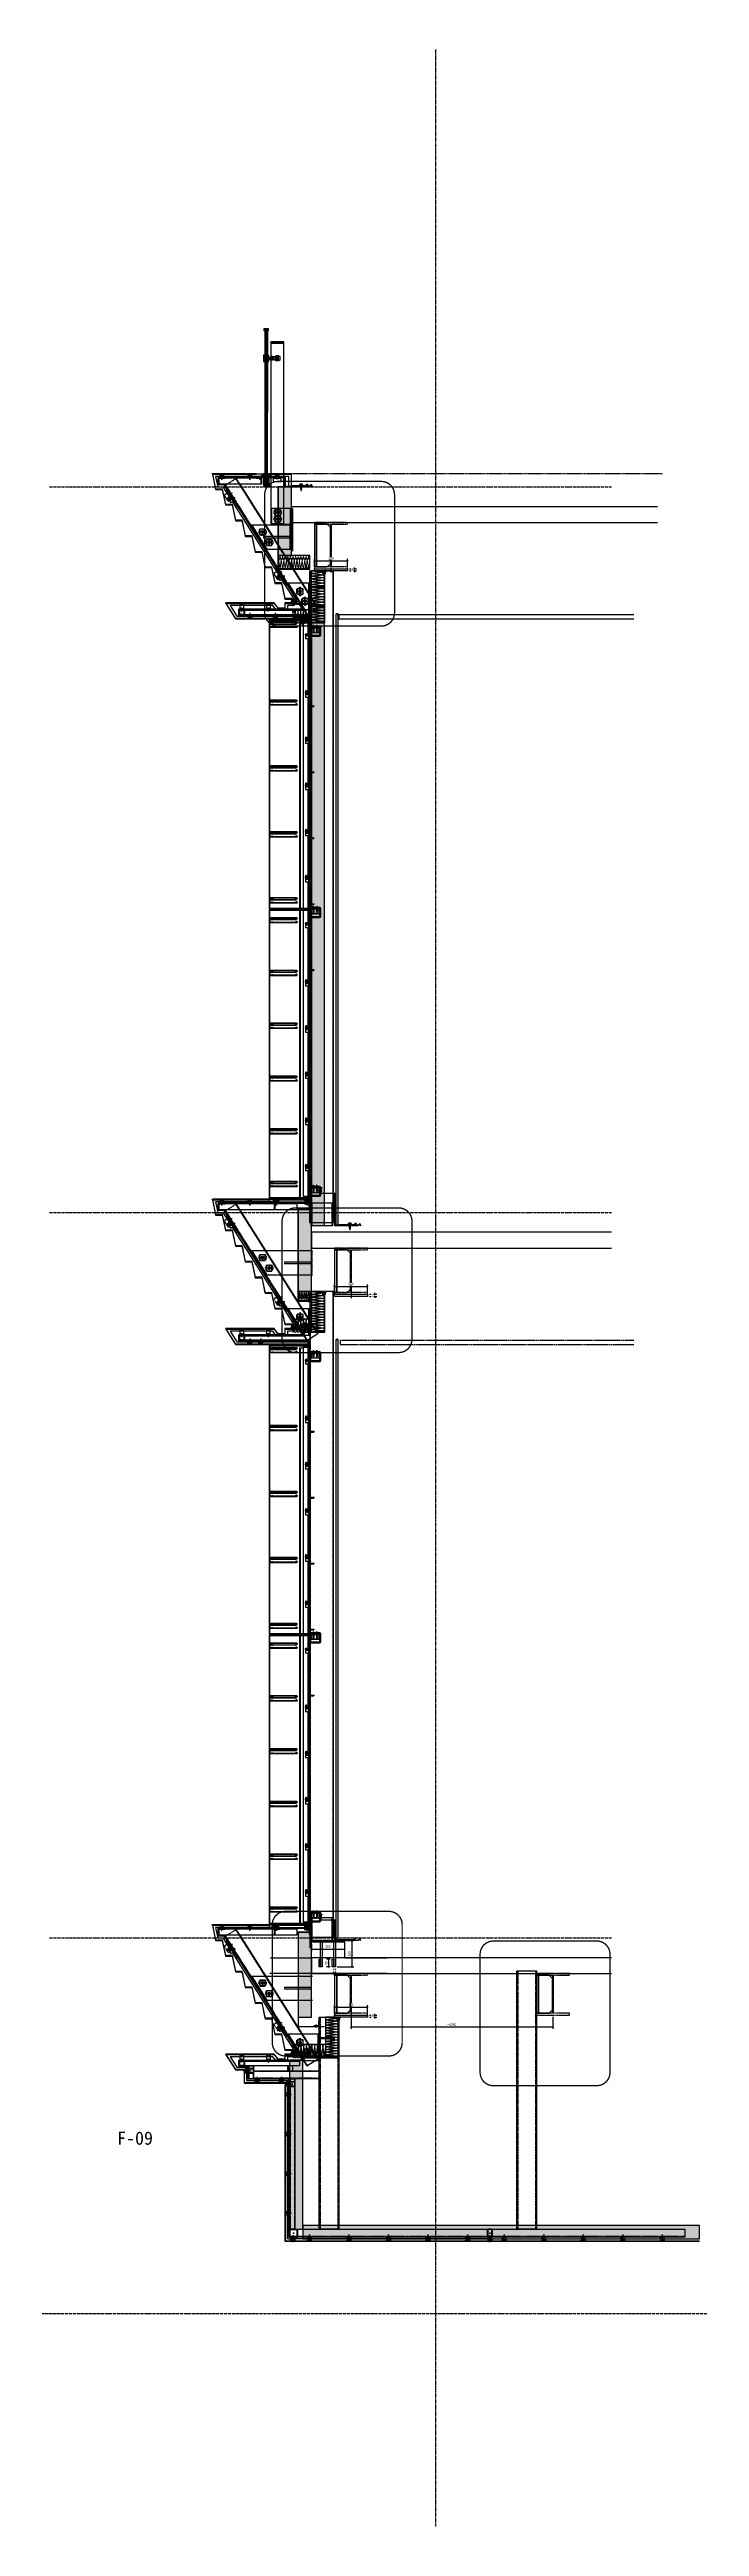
# Model space of a CAD drawing. Header units: millimetres. Extents: x 0 to 119933, y -45162 to 41221.
# Drawn here: x 38801 to 43734, y -1615 to 17159 of the extents above; entities that cross this region are included whole.
import ezdxf
from ezdxf.enums import TextEntityAlignment as Align
from ezdxf.xclip import XClip

# ---------------------------------------------------------------- set-up
doc = ezdxf.new("R2010")
doc.units = ezdxf.units.MM
doc.header["$XCLIPFRAME"] = 0
for name, pattern in [('( Dashed )', [0.75, 0.5, -0.25]), ('ACAD_ISO02W100', [15, 12, -3]), ('ACAD_ISO04W100', [30, 24, -3, 0, -3]), ('CENTER', [2, 1.25, -0.25, 0.25, -0.25]), ('CENTER-PISA', [11, 6, -2, 1, -2]), ('CENTER2', [28.575, 19.05, -3.175, 3.175, -3.175]), ('DASHED', [0.75, 0.5, -0.25]), ('FT_HIDDEN', [3, 1.5, -1.5]), ('HIDDEN', [0.375, 0.25, -0.125]), ('HIDDEN-PISA', [4.5, 2.5, -2]), ('HIDDEN2', [0.1875, 0.125, -0.0625])]:
    doc.linetypes.add(name, pattern=pattern)
doc.layers.get('DEFPOINTS').update_dxf_attribs({"color": 166})
for name, color, linetype in [('01', 1, 'Continuous'), ('AIX', 9, 'CENTER'), ('AXIS', 1, 'ACAD_ISO04W100'), ('BOLT', 32, 'Continuous'), ('CASTFIX', 1, 'Continuous'), ('CW', 4, 'Continuous'), ('F-Alum', 4, 'Continuous'), ('F-Bolt', 32, 'Continuous'), ('F-dashed line', 8, 'DASHED'), ('F-hatch', 8, 'Continuous'), ('F-Misc', 8, 'Continuous'), ('F-OTHERS', 8, 'Continuous'), ('F-seslants', 8, 'Continuous'), ('F-SSTEEL', 3, 'Continuous'), ('F-stainless steel', 2, 'Continuous'), ('F-steel', 3, 'Continuous'), ('F_ALUM', 4, 'Continuous'), ('F_CNTR', 1, 'ACAD_ISO04W100'), ('F_CONC', 7, 'Continuous'), ('F_DASH', 8, 'ACAD_ISO02W100'), ('F_FIXS', 1, 'Continuous'), ('F_GRID', 1, 'ACAD_ISO04W100'), ('F_GSKT', 136, 'Continuous'), ('F_INSU', 8, 'Continuous'), ('F_MISC', 8, 'Continuous'), ('F_SEAL', 8, 'Continuous'), ('F_STEL', 3, 'Continuous'), ('GASK', 8, 'Continuous'), ('gasket', 1, 'Continuous'), ('HAT', 155, 'Continuous'), ('Hatch', 8, 'Continuous'), ('HIDDEN', 1, 'HIDDEN'), ('INSUL', 8, 'Continuous'), ('SC', 6, 'Continuous'), ('STEEL', 3, 'Continuous'), ('TC', 4, 'Continuous'), ('WELDING VW', 8, 'Continuous'), ('中心线', 1, 'CENTER2'), ('其他', 4, 'Continuous'), ('虚线', 8, 'HIDDEN'), ('螺栓钉类', 241, 'Continuous')]:
    doc.layers.add(name, color=color, linetype=linetype)
for name, color, linetype, lineweight in [('Fastener-Contour', 1, 'Continuous', 25), ('H_不锈钢', 1, 'Continuous', 35), ('H_细实线', 7, 'Continuous', 25)]:
    doc.layers.add(name, color=color, linetype=linetype, lineweight=lineweight)
doc.styles.add('Arial', font='arial.ttf')
doc.styles.add('HZTXT', font='')
doc.styles.add('ROMANS', font='simplex.shx', dxfattribs={"width": 0.8, "bigfont": 'hztxt.shx'})
doc.styles.get('HZTXT').set_extended_font_data('SimSun')
doc.dimstyles.new('10x of Arup4', dxfattribs={"dimscale": 10, "dimtxt": 1.7, "dimasz": 1, "dimexe": 1.5, "dimexo": 1.5, "dimgap": 1, "dimtad": 1, "dimdec": 1, "dimdsep": 46, "dimtxsty": 'Arial', "dimblk": 'OBLIQUE', "dimcen": 0, "dimclrd": 1, "dimclre": 1, "dimclrt": 7, "dimadec": 0, "dimazin": 0, "dimtfac": 1, "dimtdec": 1, "dimtix": 1, "dimtofl": 0, "dimtmove": 2, "dimatfit": 3, "dimfxl": 5, "dimtfill": 1, "dimtolj": 1, "dimtzin": 0, "dimlwd": -1, "dimlwe": -1, "dimarcsym": 0})
pattern_1 = [(45, (57298.29687, 96581.3166), (0.1325825215, 0.4861359121), [0.625, -0.125, 0, -0.125])]
pattern_2 = [(171.78891, (53.3, 199.0476), (-673.2017242, 100.0000025), [3.3342, -696.8454]), (146.90866, (56.223, 197.1429), (-158.4004044, 100.0000014), [3.48873, -729.14512]), (132.32733, (58.3914, 194.762), (-178.2004573, 199.9999991), [3.2205, -673.0858]), (114.79699, (59.7115, 191.905), (-39.600101, 99.9999994), [3.14733, -327.32212]), (91.620224, (59.8057, 188.5714), (-19.80005, 599.9999997), [3.33467, -696.9453]), (82.824825, (50.09429, 111.42857), (138.600349442, 1099.999997034), [77.75174, -16250.113]), (97.175175, (69.70576, 111.42857), (-138.6003524828, 1099.9999966515), [77.75174, -16250.113]), (88.379776, (59.9943, 188.5714), (19.800043, 599.9999999), [3.33467, -696.9453]), (65.203, (60.0886, 191.905), (39.600101, 99.9999996), [3.14733, -327.32212]), (47.67267, (61.4086, 194.762), (178.2004567, 199.9999997), [3.2205, -673.0858]), (33.09134, (63.5772, 197.1429), (158.4004029, 100.0000036), [3.48873, -729.14512]), (8.21109, (66.5, 199.0476), (673.2017246, 99.9999998), [3.3342, -696.8454]), (87.16616, (50, 109.524), (19.800042, 300.0000003), [1.9071, -398.58265]), (103.90139, (50.4714, 107.619), (-79.2002026, 299.9999996), [1.96223, -410.107]), (111.6036, (51.226, 105.714), (-19.80005, 100), [2.04867, -105.50674]), (122.76135, (52.4514, 103.8095), (-59.4001536, 99.999999), [2.26506, -473.39773]), (138.29055, (54.0543, 102.381), (-118.800303, 100.000002), [2.1471, -448.74108]), (152.00351, (55.8457, 101.4286), (-178.2004575, 99.9999986), [2.02886, -424.0312]), (166.4772, (57.8257, 100.9524), (-396.001014, 100.000003), [2.03646, -425.62055]), (167.07075, (59.9, 100.476), (-415.801066, 100), [2.12825, -444.80388]), (12.92924, (59.9, 100.476), (415.801066, 99.9999994), [2.12825, -444.80388]), (13.5228, (61.9743, 100.9524), (396.0010147, 99.9999998), [2.03646, -425.62055]), (27.99649, (63.9543, 101.4286), (198.0005053, 100.0000036), [2.02886, -424.0312]), (41.70945, (65.7458, 102.381), (118.800302, 100.000003), [2.1471, -448.74108]), (57.23865, (67.3486, 103.8095), (198.0005044, 300.0000017), [2.26506, -473.39773]), (68.3964, (68.574, 105.714), (19.80005, 100), [2.04867, -105.50674]), (76.09861, (69.3286, 107.619), (19.800051, 99.9999995), [1.96223, -410.107]), (92.83384, (69.8, 109.524), (-19.80005, 300), [1.9071, -398.58265])]
pattern_3 = [(45, (-197843.0253, 82486.255), (-0.8838834765, 0.8838834765), []), (135, (-197843.0253, 82486.255), (-0.8838834765, -0.8838834765), [])]

# ---------------------------------------------------------------- blocks, each defined once
blk = doc.blocks.new('#10x16_Pan')
at = {"color": 8, "linetype": 'HIDDEN-PISA'}
for p, q in [((1, 2), (2, -2)), ((2, 2), (4, -2)), ((4, 2), (5, -2)), ((6, 2), (7, -2)), ((7, 2), (8, -2)), ((9, 2), (10, -2)), ((10, 2), (12, -2)), ((12, 2), (13, -2)), ((14, 2), (15, -1))]:
    blk.add_line(p, q, dxfattribs=at)
at = {"color": 0, "linetype": 'ByBlock'}
blk.add_lwpolyline([(0, 5), (-1, 5, 0.228537), (-2, 4, 0.349288), (-2, -4, 0.228537), (-1, -5), (0, -5)], format="xyb", close=True, dxfattribs=at)
at = {"color": 8, "linetype": 'HIDDEN-PISA'}
for points in [[(-4, 1), (-2, 1), (-2, -1), (-4, -1)], [(0, 2), (12, 2), (16, 0), (12, -2), (0, -2)]]:
    blk.add_lwpolyline(points, dxfattribs=at)
at = {"layer": 'AXIS', "color": 8, "linetype": 'CENTER-PISA'}
blk.add_line((19, 0), (-7, 0), dxfattribs=at)
at = {"layer": 'DEFPOINTS', "color": 8, "linetype": 'ByBlock', "style": 'ROMANS', "width": 0.8}
blk.add_text('#10x16', height=0.75, rotation=90, dxfattribs=at).set_placement((-1, 0), align=Align.MIDDLE)
blk = doc.blocks.new('EA040x040x04')
at = {"color": 0}
blk.add_lwpolyline([(0, 40), (0, 0), (40, 0), (40, 3, 0.414214), (39, 4), (9, 4, -0.414214), (4, 9), (4, 39, 0.414214), (3, 40)], format="xyb", close=True, dxfattribs=at)
blk = doc.blocks.new('is')
at = {"color": 8, "linetype": 'HIDDEN'}
blk.add_lwpolyline([(2, 0, 0.451718), (1, -1.1), (2, -8.9, -1.135042), (0, -8.9), (1, -1.1, 0.451718), (0, 0)], format="xyb", dxfattribs=at)
blk = doc.blocks.new('A$C1B7D2892')
at = {"layer": 'F_SEAL'}
h = blk.add_hatch(dxfattribs=at)
h.set_pattern_fill('ANSI37', color=8, scale=10)
h.set_pattern_definition([(347.2756, (-155.2589, -387.6207), (0.275326, 1.2193), []), (77.2756, (-155.2589, -387.6207), (-1.2193, 0.275326), [])])
h.paths.add_polyline_path([(-164, -402), (-169, -393), (-174, -396), (-169, -405)])
at = {"layer": 'F_INSU', "color": 8, "linetype": 'HIDDEN', "elevation": 0}
blk.add_lwpolyline([(-99, -393), (1, -393), (1, 0), (-99, 0)], close=True, dxfattribs=at)
blk.add_lwpolyline([(-99, -293), (-99, -393), (-176, -393), (-239, -293), (-99, -293)], dxfattribs=at)
at = {"layer": 'F_SEAL', "color": 8, "elevation": 0}
blk.add_lwpolyline([(-164, -402), (-169, -393), (-174, -396), (-169, -405)], close=True, dxfattribs=at)
at = {"layer": 'F_SEAL'}
for centre, radius, start, end in [((118, 116), 161, 222.8519, 229.2799), ((2, -18), 6.85, 278.915, 81.085), ((-152, -393, 0), 6.64, 190.402, 349.598)]:
    blk.add_arc(centre, radius, start, end, dxfattribs=at)
at = {"layer": 'F_STEL', "elevation": 0}
for points in [[(13, -6), (3, -6, 0.414214), (1, -8), (1, -393), (-166, -393, 0.590666), (-168, -395), (-164, -402), (-163, -401), (-166, -395), (1, -395, 0.414214), (3, -393), (3, -8), (13, -8)], [(-172, -389), (-203, -340), (-206, -342), (-175, -391, 0.257335), (-172, -393), (-139, -393), (-139, -389)]]:
    blk.add_lwpolyline(points, format="xyb", close=True, dxfattribs=at)
at = {"layer": 'F_FIXS'}
for p, rotation in [((3, -18), 180), ((-152, -395, 0), 90)]:
    blk.add_blockref('#10x16_Pan', p, dxfattribs=dict(at, rotation=rotation))
at = {"layer": 'F_STEL', "rotation": 180}
blk.add_blockref('EA040x040x04', (1, 0), dxfattribs=at)
at = {"layer": 'INSUL', "xscale": 10.34615705598001, "yscale": 10, "zscale": 10.34615705598001, "rotation": 270, "row_count": 1, "column_count": 19, "row_spacing": 0, "column_spacing": 20.69231411196003}
blk.add_blockref('is', (1, 0), dxfattribs=at)
at = {"layer": 'INSUL'}
ref = blk.add_blockref('is', (-99, -393), dxfattribs=dict(at, xscale=10.06034007448969, yscale=10, zscale=10.06034007448969, rotation=180, row_count=1, column_count=7, row_spacing=0, column_spacing=20.12068014897938))
XClip(ref).set_block_clipping_path([(0, -10), (0, 0), (7.7220914665, 0), (14, -10)])
blk = doc.blocks.new('L50x4')
at = {"layer": 'TC'}
h = blk.add_hatch(dxfattribs=at)
h.set_pattern_fill('ANSI32', color=256, scale=10, style=0)
h.set_pattern_definition([(45, (-639.048, -508.826), (-2.65165, 2.65165), []), (45, (-637.2803, -508.826), (-2.65165, 2.65165), [])])
h.paths.add_polyline_path([(4, 46.5, 0.4142136), (0.5, 50), (0, 50), (0, 0), (50, 0), (50, 0.5, 0.4142136), (46.5, 4), (9, 4, -0.4142136), (4, 9)])
at = {"layer": 'STEEL'}
blk.add_lwpolyline([(0, 0), (0, 50), (0.5, 50, -0.4142136), (4, 46.5), (4, 9.5, 0.4142136), (9.5, 4), (46.5, 4, -0.4142136), (50, 0.5), (50, 0)], format="xyb", close=True, dxfattribs=at)
blk = doc.blocks.new('*U367')
at = {"color": 230}
for points in [[(631, 1), (1, 1), (0, 0), (0, -6), (1, -7), (631, -7)], [(631, -9), (1, -9), (0, -10), (0, -16), (1, -17), (631, -17)]]:
    blk.add_lwpolyline(points, dxfattribs=at)
at = {"color": 9}
for points in [[(0, 0), (631, 0)], [(0, -6), (631, -6)], [(0, -10), (631, -10)], [(0, -16), (631, -16)]]:
    blk.add_lwpolyline(points, dxfattribs=at)
at = {"color": 4, "const_width": 1.52}
blk.add_lwpolyline([(1, -8), (631, -8)], dxfattribs=at)
blk = doc.blocks.new('*U368')
at = {"color": 230}
for points in [[(546, 1), (1, 1), (0, 0), (0, -6), (1, -7), (546, -7)], [(546, -9), (1, -9), (0, -10), (0, -16), (1, -17), (546, -17)]]:
    blk.add_lwpolyline(points, dxfattribs=at)
at = {"color": 9}
for points in [[(0, 0), (546, 0)], [(0, -6), (546, -6)], [(0, -10), (546, -10)], [(0, -16), (546, -16)]]:
    blk.add_lwpolyline(points, dxfattribs=at)
at = {"color": 4, "const_width": 1.52}
blk.add_lwpolyline([(1, -8), (546, -8)], dxfattribs=at)
blk = doc.blocks.new('*U365')
at = {"layer": 'GASK'}
blk.add_lwpolyline([(0, -8), (0, 0), (-4, 0), (-4, -8)], close=True, dxfattribs=at)
for points in [[(0, -8), (-4, 0)], [(-4, -8), (0, 0)]]:
    blk.add_lwpolyline(points, dxfattribs=at)
blk = doc.blocks.new('*U366')
at = {"layer": 'GASK'}
blk.add_lwpolyline([(0, -8), (0, 0), (-4, 0), (-4, -8)], close=True, dxfattribs=at)
for points in [[(0, -8), (-4, 0)], [(-4, -8), (0, 0)]]:
    blk.add_lwpolyline(points, dxfattribs=at)
blk = doc.blocks.new('A$C0A415476')
at = {"layer": 'H_不锈钢', "lineweight": 30}
for p, q in [((-19, 13), (-19, -13)), ((-10, -11), (-10, 10)), ((-9, 19), (9, 19)), ((10, -11), (10, 10)), ((19, 13), (19, -13)), ((19, 12), (31, 12)), ((-9, -19), (9, -19)), ((19, -12), (31, -12))]:
    blk.add_line(p, q, dxfattribs=at)
at = {"layer": 'H_不锈钢', "color": 1, "lineweight": 30}
for p, q in [((31, 12), (31, -12)), ((31, 1), (33, 1)), ((53, 8), (43, 8)), ((53, 7), (43, 7)), ((53, 8), (53, -8)), ((76, 7), (53, 7)), ((56, 4), (56, -4)), ((61, 4), (56, 4)), ((61, 4), (61, -4)), ((64, 14), (64, 7)), ((78, 8), (64, 12)), ((66, 19), (69, 30)), ((66, 19), (66, 15)), ((66, 19), (70, 19)), ((66, 19), (71, 19)), ((66, 15), (66, 14)), ((70, 23), (67, 23)), ((71, 23), (67, 23)), ((93, 15), (68, 15)), ((73, 30), (69, 30)), ((71, 19), (71, 23)), ((73, 30), (73, 15)), ((76, 7), (76, -7)), ((93, 17), (77, 17)), ((87, 11), (87, -11)), ((89, 11), (95, 11)), ((92, 15), (95, 15)), ((31, -1), (33, -1)), ((53, -7), (43, -7)), ((53, -8), (43, -8)), ((76, -7), (53, -7)), ((61, -4), (56, -4)), ((64, -7), (64, -14)), ((78, -9), (64, -13)), ((66, -14), (64, -14)), ((66, -15), (66, -14)), ((66, -15), (66, -19)), ((66, -15), (73, -15)), ((66, -19), (69, -30)), ((66, -19), (71, -19)), ((71, -23), (67, -23)), ((95, -15), (68, -15)), ((73, -30), (69, -30)), ((71, -19), (71, -23)), ((73, -15), (75, -15)), ((73, -15), (73, -30)), ((93, -18), (77, -18)), ((89, -11), (95, -11)), ((92, -15), (95, -15))]:
    blk.add_line(p, q, dxfattribs=at)
at = {"layer": 'H_不锈钢', "color": 1, "linetype": 'Continuous', "lineweight": 30}
for p, q in [((31, 11), (31, -11)), ((33, 11), (31, 11)), ((33, 11), (33, -11)), ((35, 13), (41, 13)), ((35, 13), (35, 13)), ((35, 13), (41, 13)), ((35, 13), (41, 13)), ((41, 6), (35, 6)), ((43, 11), (43, -11)), ((31, -11), (33, -11)), ((41, -6), (35, -6)), ((35, -13), (41, -13)), ((35, -13), (41, -13))]:
    blk.add_line(p, q, dxfattribs=at)
at = {"layer": 'H_不锈钢'}
for p, q in [((66, 14), (64, 14)), ((95, 12), (95, -12))]:
    blk.add_line(p, q, dxfattribs=at)
at = {"layer": 'H_不锈钢', "color": 1, "ltscale": 0.3}
for p, q in [((64, 14), (82, 14)), ((82, 14), (82, 15)), ((66, -14), (82, -14)), ((82, -14), (82, -15))]:
    blk.add_line(p, q, dxfattribs=at)
at = {"layer": 'H_不锈钢', "color": 1}
for p, q in [((95, -30), (95, 30)), ((95, 30), (98, 30)), ((98, 30), (101, 21)), ((101, 21), (101, -21)), ((98, -30), (95, -30)), ((98, -30), (101, -21))]:
    blk.add_line(p, q, dxfattribs=at)
at = {"layer": 'H_不锈钢', "color": 1, "linetype": 'Continuous', "lineweight": 30}
for points in [[(75, 15), (75, 29), (73, 29), (73, 15)], [(95, 15), (95, 29), (93, 29), (93, 15)], [(73, -15), (73, -29), (75, -29), (75, -15)], [(93, -15), (93, -29), (95, -29), (95, -15)]]:
    blk.add_lwpolyline(points, dxfattribs=at)
at = {"layer": 'H_不锈钢', "lineweight": 30}
for radius in [10, 9, 3]:
    blk.add_circle((0, 0), radius, dxfattribs=at)
for centre, radius, start, end in [((-7, 5), 14.4, 97.1067, 144.8208), ((0, 3), 12.3, 87.785, 142.6577), ((0, 3), 12.3, 37.3423, 92.215), ((7, 5), 14.4, 35.1792, 82.8933), ((-7, -5), 14.4, 215.1792, 262.8933), ((0, -3), 12.3, 217.3423, 272.215), ((0, -3), 12.3, 267.785, 322.6577), ((7, -5), 14.4, 277.1067, 324.8208)]:
    blk.add_arc(centre, radius, start, end, dxfattribs=at)
at = {"layer": 'H_不锈钢', "color": 1, "linetype": 'Continuous', "lineweight": 30}
for centre, start, end in [((35, 11), 90, 180), ((35, 11), 90, 180), ((35, 8), 180, 270), ((35, 4), 90, 180), ((41, 11), 0, 90), ((41, 8), 270, 0), ((41, 4), 0, 90), ((35, -8), 90, 180), ((35, -11), 180, 270), ((41, -4), 270, 0), ((41, -8), 0, 90), ((41, -11), 270, 0)]:
    blk.add_arc(centre, 2, start, end, dxfattribs=at)
at = {"layer": 'H_不锈钢', "color": 1, "lineweight": 30}
for centre, start, end in [((88, -5), 89.7013, 130.7414), ((88, 5), 229.2586, 270.2987)]:
    blk.add_arc(centre, 15.7, start, end, dxfattribs=at)
at = {"layer": 'H_不锈钢', "color": 1}
blk.add_arc((86, 0), 8.53, 276.7324, 83.2676, dxfattribs=at)
at = {"layer": 'H_细实线', "color": 1, "lineweight": 18}
for p, q in [((63, 21), (74, 21)), ((84, 15), (84, -13)), ((63, -21), (74, -21))]:
    blk.add_line(p, q, dxfattribs=at)
blk = doc.blocks.new('*U372')
at = {"layer": 'AIX'}
for p, q in [((-14, 0), (14, 0)), ((0, -14), (0, 14))]:
    blk.add_line(p, q, dxfattribs=at)
at = {"layer": 'SC'}
blk.add_lwpolyline([(9, 5), (0, 10), (-9, 5), (-9, -5), (0, -10), (9, -5)], close=True, dxfattribs=at)
for radius in [9, 5]:
    blk.add_circle((0, 0), radius, dxfattribs=at)
blk.add_arc((0, 0), 6, 339.9387, 294.2425, dxfattribs=at)
blk = doc.blocks.new('*U373')
at = {"layer": 'WELDING VW'}
for centre, end in [((4, 0), 180), ((8, 0), 120)]:
    blk.add_arc(centre, 4, 0, end, dxfattribs=at)
blk = doc.blocks.new('*U374')
at = {"layer": 'WELDING VW'}
for centre, start in [((4, 0), 180), ((8, 0), 240), ((12, 0), 240), ((16, 0), 240), ((20, 0), 240), ((24, 0), 240), ((28, 0), 240), ((32, 0), 240), ((36, 0), 240)]:
    blk.add_arc(centre, 4, start, 0, dxfattribs=at)
blk = doc.blocks.new('ding1')
at = {"layer": 'CASTFIX'}
for p, q in [((1210, -4198), (1210, -4199)), ((1219, -4198), (1210, -4198)), ((1219, -4199), (1210, -4199)), ((1214, -4201), (1213, -4201)), ((1214, -4201), (1214, -4201)), ((1215, -4201), (1214, -4201)), ((1215, -4201), (1215, -4201)), ((1216, -4201), (1215, -4201)), ((1219, -4198), (1219, -4199))]:
    blk.add_line(p, q, dxfattribs=at)
at = {"layer": 'CASTFIX', "color": 8, "linetype": 'HIDDEN2'}
for p, q in [((1217, -4183), (1212, -4183)), ((1217, -4185), (1212, -4185)), ((1217, -4187), (1212, -4187)), ((1217, -4189), (1212, -4189)), ((1217, -4191), (1212, -4191)), ((1217, -4193), (1212, -4193)), ((1217, -4195), (1212, -4195)), ((1217, -4197), (1212, -4197)), ((1213, -4182), (1215, -4179)), ((1213, -4198), (1213, -4182)), ((1215, -4179), (1216, -4181)), ((1216, -4198), (1216, -4181))]:
    blk.add_line(p, q, dxfattribs=at)
at = {"layer": 'CASTFIX', "color": 9, "linetype": 'CENTER2'}
blk.add_line((1215, -4175), (1215, -4204), dxfattribs=at)
at = {"layer": 'CASTFIX'}
for centre, start, end in [((1213, -4198), 201.9199, 267.5066), ((1216, -4198), 272.4934, 338.0801)]:
    blk.add_arc(centre, 3.68, start, end, dxfattribs=at)
blk = doc.blocks.new('A$C0AEB27A4')
at = {"layer": 'F-hatch'}
blk.add_hatch(color=256, dxfattribs=at).paths.add_polyline_path([(15, 1), (-15, 1), (-15, 0), (15, 0)])
blk.add_lwpolyline([(15, 1), (-15, 1), (-15, 0), (15, 0)], close=True, dxfattribs=at)
at = {"layer": 'F-Misc', "ltscale": 0.1}
for p, q in [((-15, 4), (15, 4)), ((-10, 32), (-5, 32)), ((-8, 32), (-9, 32)), ((-9, 32), (-9, 32)), ((-9, 32), (-8, 32)), ((-7, 33), (-8, 33)), ((-8, 33), (-8, 33)), ((-8, 31), (-8, 31)), ((-8, 31), (-7, 31)), ((-7, 35), (-7, 29)), ((-7, 33), (-7, 33)), ((-7, 32), (-6, 32)), ((-6, 32), (-7, 32)), ((-7, 31), (-7, 31)), ((-6, 32), (-6, 32)), ((10, 32), (5, 32)), ((6, 32), (7, 32)), ((6, 32), (6, 32)), ((7, 32), (6, 32)), ((7, 33), (8, 33)), ((7, 33), (7, 33)), ((7, 31), (7, 31)), ((8, 31), (7, 31)), ((8, 35), (8, 29)), ((8, 33), (8, 33)), ((9, 32), (8, 32)), ((8, 32), (9, 32)), ((8, 31), (8, 31)), ((9, 32), (9, 32))]:
    blk.add_line(p, q, dxfattribs=at)
blk.add_lwpolyline([(15, 1), (-15, 1), (-15, 37), (15, 37), (15, 1)], dxfattribs=at)
for centre, radius in [((-7, 32), 2.45), ((-7, 32), 1.75), ((8, 32), 2.45), ((8, 32), 1.75)]:
    blk.add_circle(centre, radius, dxfattribs=at)
for centre, start, end in [((-8, 33), 270, 360), ((-8, 31), 360, 90), ((-7, 33), 180, 270), ((-7, 31), 90, 180), ((7, 33), 270, 360), ((7, 31), 360, 90), ((8, 33), 180, 270), ((8, 31), 90, 180)]:
    blk.add_arc(centre, 0.5, start, end, dxfattribs=at)
at = {"layer": 'F-Misc', "ltscale": 0.1, "extrusion": (0, 0, -1), "xscale": -1, "zscale": -1, "rotation": 180}
blk.add_blockref('ding1', (-1215, -4194), dxfattribs=at)
blk = doc.blocks.new('A$C20BB5686')
at = {"layer": 'F-hatch'}
blk.add_hatch(color=256, dxfattribs=at).paths.add_polyline_path([(1, -15), (1, 15), (0, 15), (0, -15)])
at = {"linetype": '( Dashed )'}
blk.add_line((4, 15), (4, -15), dxfattribs=at)
blk.add_lwpolyline([(1, -15), (1, 15), (16, 15), (16, -15), (1, -15)], dxfattribs=at)
at = {"layer": 'F-hatch'}
blk.add_lwpolyline([(1, -15), (1, 15), (0, 15), (0, -15)], close=True, dxfattribs=at)
at = {"layer": 'F-Misc', "ltscale": 0.1}
for p, q in [((13, 7), (8, 7)), ((10, 8), (9, 8)), ((9, 8), (9, 7)), ((9, 7), (10, 7)), ((10, 10), (10, 5)), ((11, 9), (10, 9)), ((10, 9), (10, 8)), ((10, 7), (10, 6)), ((10, 6), (11, 6)), ((11, 8), (11, 9)), ((12, 8), (11, 8)), ((11, 6), (11, 7)), ((11, 7), (12, 7)), ((12, 7), (12, 8)), ((13, -8), (8, -8)), ((9, -7), (10, -7)), ((9, -8), (9, -7)), ((10, -8), (9, -8)), ((10, -10), (10, -5)), ((10, -6), (11, -6)), ((10, -7), (10, -6)), ((10, -9), (10, -8)), ((11, -9), (10, -9)), ((11, -6), (11, -7)), ((11, -7), (12, -7)), ((12, -8), (11, -8)), ((11, -8), (11, -9)), ((12, -7), (12, -8))]:
    blk.add_line(p, q, dxfattribs=at)
for centre, radius in [((10, 7), 2.45), ((10, 7), 1.75), ((10, -8), 2.45), ((10, -8), 1.75)]:
    blk.add_circle(centre, radius, dxfattribs=at)
for centre, start, end in [((10, 8), 270, 0), ((10, 7), 0, 90), ((11, 8), 180, 270), ((11, 7), 90, 180), ((10, -7), 270, 0), ((10, -8), 0, 90), ((11, -7), 180, 270), ((11, -8), 90, 180)]:
    blk.add_arc(centre, 0.5, start, end, dxfattribs=at)
at = {"layer": 'F-Misc', "ltscale": 0.1, "extrusion": (0, 0, -1), "xscale": -0.9999999999999999, "zscale": -0.9999999999999999, "rotation": 270}
blk.add_blockref('ding1', (4194, -1215), dxfattribs=at)
blk = doc.blocks.new('fhd')
at = {"layer": 'F-OTHERS'}
blk.add_lwpolyline([(6, 0, -0.414214), (8, -1), (8, -2, -0.414214), (6, -3), (-6, -3, -0.414214), (-8, -2), (-8, -1, -0.414214), (-6, 0), (-2, 0), (2, 0)], format="xyb", close=True, dxfattribs=at)
for points in [[(-1, 35, 0.036206), (-2, 21)], [(-2, 5, 0.297843), (-2, 13, -0.036206), (-1, 27, -0.585039), (1, 27, -0.036206), (2, 13, 0.297843), (2, 5)], [(2, 21, 0.036206), (1, 35)]]:
    blk.add_lwpolyline(points, format="xyb", dxfattribs=at)
for points in [[(2, 0), (2, 35), (-2, 35), (-2, 0)], [(2, -3), (2, -12), (2, -13), (-2, -13), (-2, -12), (-2, -3)]]:
    blk.add_lwpolyline(points, dxfattribs=at)
blk = doc.blocks.new('*U76')
at = {"layer": 'GASK'}
blk.add_lwpolyline([(0, -2), (0, 0), (-48, 0), (-48, -2)], close=True, dxfattribs=at)
for points in [[(0, -2), (-48, 0)], [(-48, -2), (0, 0)]]:
    blk.add_lwpolyline(points, dxfattribs=at)
blk = doc.blocks.new('*U299')
at = {"layer": 'WELDING VW'}
for centre, start in [((4, 0), 180), ((8, 0), 240), ((12, 0), 240), ((16, 0), 240), ((20, 0), 240), ((24, 0), 240), ((28, 0), 240), ((32, 0), 240), ((36, 0), 240), ((40, 0), 240), ((44, 0), 240), ((48, 0), 240), ((52, 0), 240), ((56, 0), 240), ((60, 0), 240), ((64, 0), 240), ((68, 0), 240), ((72, 0), 240), ((76, 0), 240), ((80, 0), 240), ((84, 0), 240)]:
    blk.add_arc(centre, 4, start, 0, dxfattribs=at)
blk = doc.blocks.new('*U362')
at = {"layer": 'WELDING VW'}
for centre, start in [((4, 0), 180), ((8, 0), 240), ((12, 0), 240), ((16, 0), 240), ((20, 0), 240), ((24, 0), 240), ((28, 0), 240), ((32, 0), 240), ((36, 0), 240), ((40, 0), 240), ((44, 0), 240), ((48, 0), 240), ((52, 0), 240)]:
    blk.add_arc(centre, 4, start, 0, dxfattribs=at)
blk = doc.blocks.new('*U363')
at = {"layer": 'INSUL', "lineweight": 0}
h = blk.add_hatch(dxfattribs=at)
h.set_pattern_fill('岩棉', color=256, scale=100, style=0, pattern_type=2)
h.set_pattern_definition(pattern_2)
h.paths.add_polyline_path([(0, 0), (623, 0), (623, 100), (0, 100)])
at = {"layer": 'INSUL'}
blk.add_lwpolyline([(0, 0), (623, 0), (623, 100), (0, 100)], close=True, dxfattribs=at)
blk = doc.blocks.new('*U364')
at = {"layer": 'INSUL', "lineweight": 0}
h = blk.add_hatch(dxfattribs=at)
h.set_pattern_fill('岩棉', color=256, scale=70, style=0, pattern_type=2)
h.set_pattern_definition([(171.7889, (37.31, 139.3333), (-471.241207, 70.000002), [2.334, -487.7918]), (146.9087, (39.356, 138), (-110.880283, 70), [2.4421, -510.4016]), (132.3273, (40.874, 136.3333), (-124.74032, 140), [2.2544, -471.16]), (114.797, (41.798, 134.3333), (-27.72007, 70), [2.2031, -229.1255]), (91.6202, (41.864, 132), (-13.860035, 420), [2.3343, -487.8617]), (82.824825, (35.066, 78), (97.02024461, 769.999997924), [54.42622, -11375.0791]), (97.17518, (48.794035, 78), (-97.02024674, 769.999997656), [54.42622, -11375.0791]), (88.3798, (41.996, 132), (13.86003, 420), [2.3343, -487.8617]), (65.203, (42.062, 134.3333), (27.72007, 70), [2.2031, -229.1255]), (47.6727, (42.986, 136.3333), (124.74032, 140), [2.2544, -471.16]), (33.0913, (44.504, 138), (110.880282, 70.000003), [2.4421, -510.4016]), (8.2111, (46.55, 139.3333), (471.241207, 70), [2.334, -487.7918]), (87.166, (35, 76.6667), (13.86003, 210), [1.335, -279.0079]), (103.9014, (35.33, 75.3333), (-55.44014, 210), [1.3736, -287.075]), (111.604, (35.858, 74), (-13.86, 70), [1.434, -73.8547]), (122.7613, (36.716, 72.6667), (-41.58011, 70), [1.5855, -331.3784]), (138.2906, (37.838, 71.6667), (-83.16021, 70), [1.503, -314.1188]), (152.0035, (39.092, 71), (-124.74032, 70), [1.4202, -296.8218]), (166.477, (40.478, 70.6667), (-277.20071, 70), [1.4255, -297.9344]), (167.0708, (41.93, 70.3333), (-291.06075, 70), [1.4898, -311.3627]), (12.9292, (41.93, 70.3333), (291.06075, 70), [1.4898, -311.3627]), (13.523, (43.382, 70.6667), (277.20071, 70), [1.4255, -297.9344]), (27.9965, (44.768, 71), (138.60035, 70), [1.4202, -296.8218]), (41.7094, (46.022, 71.6667), (83.16021, 70), [1.503, -314.1188]), (57.2387, (47.144, 72.6667), (138.60035, 210), [1.5855, -331.3784]), (68.396, (48.002, 74), (13.86, 70), [1.434, -73.855]), (76.0986, (48.53, 75.3333), (13.86004, 70), [1.3736, -287.075]), (92.834, (48.86, 76.6667), (-13.86004, 210), [1.335, -279.0079])])
h.paths.add_polyline_path([(0, 0), (99, 0), (99, 70), (0, 70)])
at = {"layer": 'INSUL'}
blk.add_lwpolyline([(0, 0), (99, 0), (99, 70), (0, 70)], close=True, dxfattribs=at)
blk = doc.blocks.new('*U75')
at = {"layer": '中心线', "color": 1, "linetype": 'CENTER', "ltscale": 2.357948}
blk.add_line((0, 41), (0, -5), dxfattribs=at)
at = {"layer": '虚线', "linetype": 'HIDDEN', "ltscale": 0.5}
for p, q in [((-2, 0), (-2, 40)), ((2, 0), (2, 40))]:
    blk.add_line(p, q, dxfattribs=at)
at = {"layer": '螺栓钉类', "color": 241, "linetype": 'Continuous'}
for p, q in [((-2, 40), (-3, 39)), ((3, 39), (-3, 39)), ((-3, 0), (-3, 39)), ((2, 40), (-2, 40)), ((-1, -1), (1, 0)), ((0, -1), (2, 0)), ((2, 40), (3, 39)), ((3, 0), (3, 39))]:
    blk.add_line(p, q, dxfattribs=at)
blk.add_lwpolyline([(4, 0), (4, -1), (-4, -1), (-4, 0)], close=True, dxfattribs=at)
blk.add_lwpolyline([(-5, -1), (5, -1), (5, -2, -0.207256), (1, -5), (1, -3), (-1, -3), (-1, -5, -0.207256), (-5, -2)], format="xyb", close=True, dxfattribs=at)
blk = doc.blocks.new('*U74')
at = {"layer": '中心线', "color": 1, "linetype": 'CENTER', "ltscale": 2.880968}
for p, q in [((7, 0), (-7, 0)), ((0, 7), (0, -7))]:
    blk.add_line(p, q, dxfattribs=at)
at = {"layer": '螺栓钉类', "linetype": 'ByBlock'}
blk.add_lwpolyline([(5, 3), (0, 6), (-5, 3), (-5, -3), (0, -6), (5, -3)], close=True, dxfattribs=at)
for radius in [6, 5, 2.46]:
    blk.add_circle((0, 0), radius, dxfattribs=at)
blk.add_arc((0, 0), 3, 270, 180, dxfattribs=at)
blk = doc.blocks.new('*U375')
at = {"layer": '中心线', "color": 1, "linetype": 'CENTER', "ltscale": 2.357948}
blk.add_line((0, -5), (0, 13), dxfattribs=at)
at = {"layer": '其他', "color": 4, "linetype": 'Continuous'}
for p, q in [((-2, 9), (1, 10)), ((-2, 9), (2, 10)), ((-2, 8), (2, 9)), ((-2, 8), (2, 8)), ((-2, 7), (2, 8)), ((-2, 6), (2, 7)), ((-2, 6), (2, 7)), ((-2, 6), (2, 6)), ((-2, 5), (2, 5)), ((-2, 4), (2, 5)), ((-2, 4), (2, 5)), ((-2, 3), (2, 4)), ((-2, 3), (2, 4)), ((-2, 3), (2, 3)), ((-2, 2), (2, 2)), ((-2, 1), (2, 2)), ((-2, 1), (2, 2)), ((-2, 0), (2, 1)), ((-1, 11), (0, 12)), ((-1, 11), (1, 11)), ((-1, 11), (1, 11)), ((-1, 10), (1, 10)), ((0, 0), (2, 0))]:
    blk.add_line(p, q, dxfattribs=at)
at = {"layer": '螺栓钉类', "linetype": 'Continuous'}
for p, q in [((-2, 9), (-1, 10)), ((-2, 8), (-2, 9)), ((-2, 9), (-2, 9)), ((-2, 9), (-2, 9)), ((-2, 8), (-2, 7)), ((-2, 8), (-2, 8)), ((-2, 6), (-2, 7)), ((-2, 6), (-2, 6)), ((-2, 6), (-2, 6)), ((-2, 5), (-2, 6)), ((-2, 4), (-2, 5)), ((-2, 3), (-2, 4)), ((-2, 4), (-2, 4)), ((-2, 2), (-2, 3)), ((-2, 3), (-2, 3)), ((-2, 3), (-2, 3)), ((-2, 1), (-2, 2)), ((-2, 0), (-2, 1)), ((-2, 1), (-2, 1)), ((0, 13), (-1, 11)), ((-1, 11), (-1, 11)), ((-1, 11), (-1, 11)), ((-1, 11), (-1, 10)), ((0, 13), (0, 12)), ((0, 12), (1, 11)), ((1, 11), (1, 11)), ((1, 11), (1, 10)), ((1, 10), (2, 10)), ((1, 10), (2, 10)), ((1, 10), (2, 9)), ((2, 9), (2, 8)), ((2, 7), (2, 8)), ((2, 8), (2, 8)), ((2, 7), (2, 7)), ((2, 6), (2, 7)), ((2, 5), (2, 6)), ((2, 5), (2, 5)), ((2, 5), (2, 5)), ((2, 4), (2, 5)), ((2, 3), (2, 4)), ((2, 4), (2, 4)), ((2, 2), (2, 3)), ((2, 1), (2, 2)), ((2, 2), (2, 2)), ((2, 2), (2, 2)), ((2, 1), (2, 0)), ((2, 0), (2, 0)), ((-5, -2), (-5, 0)), ((-5, 0), (-2, 0)), ((-2, 0), (3, 0)), ((0, -3), (0, -3)), ((0, -4), (0, -3)), ((0, -4), (0, -3)), ((3, 0), (5, 0)), ((5, -2), (5, 0))]:
    blk.add_line(p, q, dxfattribs=at)
for centre, radius, start, end in [((-2, 0), 0.2, 270, 0), ((3, 0), 0.2, 180, 270), ((0, 4), 8, 233.5764, 267.134), ((0, 4), 8, 272.866, 306.4236)]:
    blk.add_arc(centre, radius, start, end, dxfattribs=at)
blk = doc.blocks.new('A$C0A0351D0')
at = {"layer": 'F-seslants'}
h = blk.add_hatch(dxfattribs=at)
h.set_pattern_fill('ANSI37', color=256, scale=10)
h.set_pattern_definition([(45, (29520.1611, 76186.4152), (-0.883883476, 0.883883476), []), (135, (29520.1611, 76186.4152), (-0.883883476, -0.883883476), [])])
h.paths.add_polyline_path([(219, 0), (229, 0), (229, -14), (219, -14)])
at = {"layer": 'F-Alum'}
for p, q in [((22, 0), (229, 0)), ((22, -3), (229, -3)), ((22, -16), (229, -16)), ((22, -36), (228, -36)), ((22, -40), (229, -40))]:
    blk.add_line(p, q, dxfattribs=at)
blk.add_lwpolyline([(219, 0), (194, 0), (194, -3), (202, -3, -0.501863), (203, -4, 0.254047), (204, -8, 1), (205, -7, -0.455848), (206, -3), (206, -3, -0.414214), (206, -3), (208, -3, -0.414214), (208, -3), (208, -3, -0.455848), (209, -7, 1), (210, -8, 0.254047), (211, -4, -0.501863), (212, -3), (216, -3), (216, -16), (226, -16), (226, -36), (212, -36, -0.501863), (211, -35, 0.254047), (210, -31, 1), (209, -32, -0.455848), (208, -35), (208, -36, -0.414214), (208, -36), (206, -36, -0.414214), (206, -36), (206, -35, -0.455848), (205, -32, 1), (204, -31, 0.254047), (203, -35, -0.501863), (202, -36), (189, -36), (189, -40), (229, -40), (229, -14), (219, -14)], format="xyb", close=True, dxfattribs=at)
at = {"layer": 'F-dashed line'}
blk.add_line((22, -14), (229, -14), dxfattribs=at)
at = {"layer": 'F-seslants'}
blk.add_lwpolyline([(219, 0), (229, 0), (229, -14), (219, -14)], close=True, dxfattribs=at)
at = {"layer": '螺栓钉类', "rotation": 270}
for p in [(22, -5), (22, -34)]:
    blk.add_blockref('*U375', p, dxfattribs=at)
blk = doc.blocks.new('*U112')
at = {"layer": 'INSUL', "lineweight": 0}
h = blk.add_hatch(dxfattribs=at)
h.set_pattern_fill('岩棉', color=256, scale=100, style=0, pattern_type=2)
h.set_pattern_definition(pattern_2)
h.paths.add_polyline_path([(0, 0), (4691, 0), (4691, 100), (0, 100)])
at = {"layer": 'INSUL'}
blk.add_lwpolyline([(0, 0), (4691, 0), (4691, 100), (0, 100)], close=True, dxfattribs=at)
blk = doc.blocks.new('*U96')
at = {"layer": 'WELDING VW'}
for centre, end in [((4, 0), 180), ((8, 0), 120), ((12, 0), 120), ((16, 0), 120), ((20, 0), 120), ((24, 0), 120), ((28, 0), 120), ((32, 0), 120), ((36, 0), 120), ((40, 0), 120), ((44, 0), 120), ((48, 0), 120), ((52, 0), 120)]:
    blk.add_arc(centre, 4, 0, end, dxfattribs=at)
blk = doc.blocks.new('*U369')
at = {"layer": 'INSUL', "lineweight": 0}
h = blk.add_hatch(dxfattribs=at)
h.set_pattern_fill('岩棉', color=256, scale=100, style=0, pattern_type=2)
h.set_pattern_definition(pattern_2)
h.paths.add_polyline_path([(0, 0), (642, 0), (642, 100), (0, 100)])
at = {"layer": 'INSUL'}
blk.add_lwpolyline([(0, 0), (642, 0), (642, 100), (0, 100)], close=True, dxfattribs=at)
blk = doc.blocks.new('A$C4B413A4C')
at = {"layer": 'CW'}
for points in [[(530, 39), (-10, 895), (-56, 895), (-56, 952)], [(-54, 950), (-54, 897), (-9, 897), (532, 40)], [(520, 0), (450, 0), (450, -40), (400, -40), (370, 0), (0, 0), (76, -120), (628, -120), (628, -100)], [(625, -100), (625, -117), (77, -117), (5, -3), (368, -3), (398, -43), (453, -43), (453, -3), (520, -3), (520, 0)], [(520, 0), (520, -20), (470, -20), (470, -46), (379, -46), (360, -20), (36, -20), (87, -100), (628, -100)], [(635, -94), (270, -94), (270, -94), (100, -94), (100, -46), (584, -46), (562, -11)], [(563, -9), (588, -48), (102, -48), (102, -92), (268, -92), (268, -92), (637, -92)]]:
    blk.add_lwpolyline(points, dxfattribs=at)
at = {"layer": 'F-Alum', "color": 8, "linetype": 'HIDDEN', "ltscale": 10}
for p, q in [((104, -54), (594, -54)), ((104, -86), (614, -86))]:
    blk.add_line(p, q, dxfattribs=at)
at = {"layer": 'F-SSTEEL'}
for p, q in [((104, -50), (591, -50)), ((104, -50), (104, -90)), ((104, -90), (616, -90))]:
    blk.add_line(p, q, dxfattribs=at)
blk.add_lwpolyline([(108, -50), (140, -50, -0.414214), (144, -54), (144, -86, -0.414214), (140, -90), (108, -90, -0.414214), (104, -86), (104, -54, -0.414214)], format="xyb", close=True, dxfattribs=at)
blk.add_lwpolyline([(108, -54), (140, -54), (140, -86), (108, -86)], close=True, dxfattribs=at)
at = {"layer": 'F-Misc', "ltscale": 0.1, "extrusion": (0, 0, -1), "xscale": -1, "zscale": -1, "rotation": 180}
blk.add_blockref('ding1', (-1726, -4198), dxfattribs=at)
at = {"layer": 'F-Misc', "ltscale": 0.1, "rotation": 269.9999999530622}
for p in [(185, -94), (268, -94)]:
    blk.add_blockref('A$C20BB5686', p, dxfattribs=at)
at = {"layer": 'HIDDEN', "xscale": -1}
for p in [(124, -46), (325, -46)]:
    blk.add_blockref('A$C0AEB27A4', p, dxfattribs=at)
blk = doc.blocks.new('A$C75520A0A')
at = {"layer": 'F-Alum', "color": 8, "linetype": 'HIDDEN', "ltscale": 10}
for p, q in [((104, -54), (561, -54)), ((104, -86), (561, -86))]:
    blk.add_line(p, q, dxfattribs=at)
at = {"layer": 'F-SSTEEL'}
blk.add_lwpolyline([(108, -50), (140, -50, -0.414214), (144, -54), (144, -86, -0.414214), (140, -90), (108, -90, -0.414214), (104, -86), (104, -54, -0.414214)], format="xyb", close=True, dxfattribs=at)
blk.add_lwpolyline([(561, -90), (104, -90), (104, -50), (561, -50)], dxfattribs=at)
blk.add_lwpolyline([(108, -54), (140, -54), (140, -86), (108, -86)], close=True, dxfattribs=at)
at = {"layer": 'F_STEL', "color": 8, "linetype": 'HIDDEN'}
for p, q in [((475, -90), (475, -127)), ((507, -90), (507, -127))]:
    blk.add_line(p, q, dxfattribs=at)
at = {"layer": 'F_STEL'}
blk.add_line((561, -50), (561, -90), dxfattribs=at)
blk.add_lwpolyline([(511, -90), (471, -90), (471, -127), (511, -127)], close=True, dxfattribs=at)
blk = doc.blocks.new('SH040x040x04')
at = {"color": 0, "linetype": 'ByBlock'}
for points in [[(-12, 20), (12, 20, -0.414214), (20, 12), (20, -12, -0.414214), (12, -20), (-12, -20, -0.414214), (-20, -12), (-20, 12, -0.414214)], [(-12, 16), (12, 16, -0.414214), (16, 12), (16, -12, -0.414214), (12, -16), (-12, -16, -0.414214), (-16, -12), (-16, 12, -0.414214)]]:
    blk.add_lwpolyline(points, format="xyb", close=True, dxfattribs=at)
at = {"layer": 'DEFPOINTS', "linetype": 'CENTER-PISA'}
for p, q in [((-5, 0), (5, 0)), ((0, 5), (0, -5))]:
    blk.add_line(p, q, dxfattribs=at)
blk = doc.blocks.new('RH060x040x04')
at = {"color": 0, "linetype": 'ByBlock'}
for points in [[(-12, -30), (12, -30, 0.414214), (20, -22), (20, 22, 0.414214), (12, 30), (-12, 30, 0.414214), (-20, 22), (-20, -22, 0.414214)], [(-12, -26), (12, -26, 0.414214), (16, -22), (16, 22, 0.414214), (12, 26), (-12, 26, 0.414214), (-16, 22), (-16, -22, 0.414214)]]:
    blk.add_lwpolyline(points, format="xyb", close=True, dxfattribs=at)
at = {"layer": 'DEFPOINTS', "linetype": 'CENTER-PISA'}
for p, q in [((-5, 0), (5, 0)), ((0, 5), (0, -5))]:
    blk.add_line(p, q, dxfattribs=at)
blk = doc.blocks.new('*U371')
at = {"color": 8, "linetype": 'HIDDEN-PISA'}
for p, q in [((6, 2), (0, 2)), ((6, -2), (0, -2))]:
    blk.add_line(p, q, dxfattribs=at)
at = {"color": 0, "linetype": 'ByBlock'}
for points in [[(0, -4, -0.349819), (0, 4), (0, 4), (0, -4)], [(6, -2, 1.452432), (8, -1, -0.381966), (8, 1, 1.452432), (6, 2)]]:
    blk.add_lwpolyline(points, format="xyb", close=True, dxfattribs=at)
blk.add_lwpolyline([(0, 4), (0, -4)], dxfattribs=at)
blk.add_arc((6, 0), 2, 318.1897, 41.8103, dxfattribs=at)
at = {"layer": 'AXIS', "color": 8, "linetype": 'CENTER-PISA'}
blk.add_line((11, 0), (-5, 0), dxfattribs=at)
at = {"layer": 'DEFPOINTS', "color": 8, "insert": (-1, 0), "char_height": 1, "attachment_point": 5, "rotation": 90, "style": 'ROMANS'}
blk.add_mtext('%%C4.0', dxfattribs=at)
blk = doc.blocks.new('#10x19_Pan')
at = {"color": 8, "linetype": 'HIDDEN-PISA'}
for p, q in [((1, 2), (2, -2)), ((2, 2), (3, -2)), ((4, 2), (5, -2)), ((5, 2), (7, -2)), ((7, 2), (8, -2)), ((9, 2), (10, -2)), ((10, 2), (11, -2)), ((12, 2), (13, -2)), ((13, 2), (15, -2)), ((15, 2), (16, -2)), ((17, 2), (18, -1))]:
    blk.add_line(p, q, dxfattribs=at)
at = {"color": 0, "linetype": 'ByBlock'}
blk.add_lwpolyline([(0, 5), (-1, 5, 0.228537), (-2, 4, 0.349288), (-2, -4, 0.228537), (-1, -5), (0, -5)], format="xyb", close=True, dxfattribs=at)
at = {"color": 8, "linetype": 'HIDDEN-PISA'}
for points in [[(-4, 1), (-2, 1), (-2, -1), (-4, -1)], [(0, 2), (15, 2), (19, 0), (15, -2), (0, -2)]]:
    blk.add_lwpolyline(points, dxfattribs=at)
at = {"layer": 'AXIS', "color": 8, "linetype": 'CENTER-PISA'}
blk.add_line((22, 0), (-7, 0), dxfattribs=at)
at = {"layer": 'DEFPOINTS', "color": 8, "linetype": 'ByBlock', "style": 'ROMANS', "width": 0.8}
blk.add_text('#10x19', height=0.75, rotation=90, dxfattribs=at).set_placement((-1, 0), align=Align.MIDDLE)
blk = doc.blocks.new('A$C1CF507BC')
at = {"layer": 'F_SEAL'}
h = blk.add_hatch(dxfattribs=at)
h.set_pattern_fill('ANSI37', color=8, scale=0.5)
h.set_pattern_definition([(45, (3.5, -1.6304), (-1.12253, 1.12253), []), (135, (3.5, -1.6304), (-1.12253, -1.12253), [])])
edge = h.paths.add_edge_path()
edge.add_arc((0, 44), 44.9, 260.3909, 279.6091, ccw=False)
edge.add_line((-8, 0), (-8, -10))
edge.add_arc((-5, -10), 2, 90, 180, ccw=False)
edge.add_line((-5, -8), (6, -8))
edge.add_arc((6, -10), 2, 0, 90, ccw=False)
edge.add_line((8, -10), (8, 0))
h = blk.add_hatch(dxfattribs=at)
h.set_pattern_fill('HONEY', color=256, scale=0.25)
h.set_pattern_definition([(360, (3.50006, 0.3696), (1.190625, 0.687408), [0.79375, -1.5875]), (120, (3.50006, 0.3696), (-1.190625, 0.687408), [0.79375, -1.5875]), (60, (3.50006, 0.3696), (3e-09, 1.374815), [-1.5875, 0.79375])])
edge = h.paths.add_edge_path()
edge.add_line((6, -8), (-5, -8))
edge.add_arc((-5, -10), 2, 90, 180)
edge.add_line((-8, -10), (-8, -19))
edge.add_arc((-5, -19), 2, 180, 270)
edge.add_line((-5, -21), (6, -21))
edge.add_arc((6, -19), 2, 270, 360)
edge.add_line((8, -19), (8, -10))
edge.add_arc((6, -10), 2, 0, 90)
at = {"layer": 'F_ALUM'}
for points in [[(8, -26), (-10, -26), (-10, -6), (-14, -6), (-14, -29), (8, -29)], [(-8, -26), (10, -26), (10, -6), (14, -6), (14, -29), (-8, -29)]]:
    blk.add_lwpolyline(points, close=True, dxfattribs=at)
at = {"layer": 'F_GRID'}
for points in [[(2, 0), (-2, 0)], [(2, 0), (-2, 0)], [(0, -2), (0, 2)], [(0, -2), (0, 2)]]:
    blk.add_lwpolyline(points, dxfattribs=at)
blk.add_circle((0, 0), 1, dxfattribs=at)
blk.add_circle((0, 0), 1, dxfattribs=at)
at = {"layer": 'F_GSKT'}
blk.add_lwpolyline([(14, -29), (-14, -29), (-14, -30), (14, -30)], close=True, dxfattribs=at)
at = {"layer": 'F_SEAL', "color": 8}
blk.add_lwpolyline([(8, 0, -0.084052), (-8, 0), (-8, -10, -0.414214), (-5, -8), (6, -8, -0.414214), (8, -10)], format="xyb", close=True, dxfattribs=at)
at = {"layer": 'F_SEAL'}
blk.add_lwpolyline([(6, -8), (-5, -8, 0.414214), (-8, -10), (-8, -19, 0.414214), (-5, -21), (6, -21, 0.414214), (8, -19), (8, -10, 0.414214)], format="xyb", close=True, dxfattribs=at)
at = {"layer": 'F_FIXS', "rotation": 270}
blk.add_blockref('#10x19_Pan', (0, -26), dxfattribs=at)
at = {"layer": 'Fastener-Contour', "xscale": -1}
blk.add_blockref('*U371', (-8, -13), dxfattribs=at)
at = {"layer": 'Fastener-Contour'}
blk.add_blockref('*U371', (8, -13), dxfattribs=at)
blk = doc.blocks.new('SH060x060x04')
at = {"color": 0, "linetype": 'ByBlock'}
for points in [[(-22, 30), (22, 30, -0.414214), (30, 22), (30, -22, -0.414214), (22, -30), (-22, -30, -0.414214), (-30, -22), (-30, 22, -0.414214)], [(-22, 26), (22, 26, -0.414214), (26, 22), (26, -22, -0.414214), (22, -26), (-22, -26, -0.414214), (-26, -22), (-26, 22, -0.414214)]]:
    blk.add_lwpolyline(points, format="xyb", close=True, dxfattribs=at)
at = {"layer": 'DEFPOINTS', "linetype": 'CENTER-PISA'}
for p, q in [((-5, 0), (5, 0)), ((0, 5), (0, -5))]:
    blk.add_line(p, q, dxfattribs=at)
blk = doc.blocks.new('*U352')
at = {"layer": 'DEFPOINTS', "color": 8, "linetype": 'CENTER'}
blk.add_circle((0, -1), 0.716, dxfattribs=at)
at = {"layer": 'F-Misc', "ltscale": 0.1}
for p, q in [((-10, -18), (-5, -18)), ((-9, -18), (-8, -18)), ((-9, -18), (-9, -18)), ((-8, -18), (-9, -18)), ((-8, -21), (-8, -15)), ((-8, -17), (-7, -17)), ((-8, -17), (-8, -17)), ((-8, -19), (-8, -19)), ((-7, -19), (-8, -19)), ((-7, -17), (-7, -17)), ((-6, -18), (-7, -18)), ((-7, -18), (-6, -18)), ((-7, -19), (-7, -19)), ((-6, -18), (-6, -18)), ((10, -18), (5, -18)), ((7, -18), (6, -18)), ((6, -18), (6, -18)), ((6, -18), (7, -18)), ((7, -21), (7, -15)), ((8, -17), (7, -17)), ((7, -17), (7, -17)), ((7, -19), (7, -19)), ((7, -19), (8, -19)), ((8, -17), (8, -17)), ((8, -18), (9, -18)), ((9, -18), (8, -18)), ((8, -19), (8, -19)), ((9, -18), (9, -18))]:
    blk.add_line(p, q, dxfattribs=at)
for centre, radius in [((-8, -18), 2.45), ((-8, -18), 1.75), ((7, -18), 2.45), ((7, -18), 1.75)]:
    blk.add_circle(centre, radius, dxfattribs=at)
for centre, start, end in [((-8, -17), 270, 360), ((-8, -19), 360, 90), ((-7, -17), 180, 270), ((-7, -19), 90, 180), ((7, -17), 270, 360), ((7, -19), 360, 90), ((8, -17), 180, 270), ((8, -19), 90, 180)]:
    blk.add_arc(centre, 0.5, start, end, dxfattribs=at)
at = {"layer": 'F_ALUM', "color": 8, "linetype": 'HIDDEN'}
blk.add_line((15, -5), (-15, -5), dxfattribs=at)
blk.add_lwpolyline([(-15, -2), (15, -2), (15, -25), (-15, -25), (-15, -2)], dxfattribs=at)
at = {"layer": 'F_GSKT', "color": 8, "linetype": 'HIDDEN'}
blk.add_lwpolyline([(-15, -2), (15, -2), (15, -1), (-15, -1)], close=True, dxfattribs=at)
at = {"layer": 'HIDDEN', "color": 8, "linetype": 'HIDDEN', "rotation": 90}
blk.add_blockref('#10x19_Pan', (0, -5), dxfattribs=at)
blk = doc.blocks.new('*U353')
at = {"layer": 'DEFPOINTS', "color": 8, "linetype": 'CENTER'}
blk.add_circle((0, -1), 0.716, dxfattribs=at)
at = {"layer": 'F-Misc', "ltscale": 0.1}
for p, q in [((-10, -21), (-5, -21)), ((-9, -21), (-8, -21)), ((-9, -21), (-9, -21)), ((-8, -21), (-9, -21)), ((-8, -24), (-8, -18)), ((-8, -20), (-7, -20)), ((-8, -20), (-8, -20)), ((-8, -22), (-8, -22)), ((-7, -22), (-8, -22)), ((-7, -20), (-7, -20)), ((-6, -21), (-7, -21)), ((-7, -21), (-6, -21)), ((-7, -22), (-7, -22)), ((-6, -21), (-6, -21)), ((10, -21), (5, -21)), ((7, -21), (6, -21)), ((6, -21), (6, -21)), ((6, -21), (7, -21)), ((7, -24), (7, -18)), ((8, -20), (7, -20)), ((7, -20), (7, -20)), ((7, -22), (7, -22)), ((7, -22), (8, -22)), ((8, -20), (8, -20)), ((8, -21), (9, -21)), ((9, -21), (8, -21)), ((8, -22), (8, -22)), ((9, -21), (9, -21))]:
    blk.add_line(p, q, dxfattribs=at)
for centre, radius in [((-8, -21), 2.45), ((-8, -21), 1.75), ((7, -21), 2.45), ((7, -21), 1.75)]:
    blk.add_circle(centre, radius, dxfattribs=at)
for centre, start, end in [((-8, -20), 270, 360), ((-8, -22), 360, 90), ((-7, -20), 180, 270), ((-7, -22), 90, 180), ((7, -20), 270, 360), ((7, -22), 360, 90), ((8, -20), 180, 270), ((8, -22), 90, 180)]:
    blk.add_arc(centre, 0.5, start, end, dxfattribs=at)
at = {"layer": 'F_ALUM', "color": 8, "linetype": 'HIDDEN'}
blk.add_line((15, -5), (-15, -5), dxfattribs=at)
blk.add_lwpolyline([(-15, -2), (15, -2), (15, -28), (-15, -28), (-15, -2)], dxfattribs=at)
at = {"layer": 'F_GSKT', "color": 8, "linetype": 'HIDDEN'}
blk.add_lwpolyline([(-15, -2), (15, -2), (15, -1), (-15, -1)], close=True, dxfattribs=at)
at = {"layer": 'HIDDEN', "color": 8, "linetype": 'HIDDEN', "rotation": 90}
blk.add_blockref('#10x19_Pan', (0, -5), dxfattribs=at)
blk = doc.blocks.new('A$C57586234')
at = {"layer": 'F_SEAL'}
h = blk.add_hatch(dxfattribs=at)
h.set_pattern_fill('ANSI37', color=8, scale=10)
h.set_pattern_definition([(45, (-238997.522, 80240.7254), (-0.8838834765, 0.8838834765), []), (135, (-238997.522, 80240.7254), (-0.8838834765, -0.8838834765), [])])
edge = h.paths.add_edge_path()
edge.add_line((-147, 0), (-158, 0))
edge.add_line((-158, 0), (-158, -7))
edge.add_arc((-157, -7), 1.5, 90, 180, ccw=False)
edge.add_line((-157, -6), (-147, -6))
edge.add_line((-147, -6), (-147, 0))
h = blk.add_hatch(dxfattribs=at)
h.set_pattern_fill('ANSI37', color=8, scale=10)
h.set_pattern_definition([(347.2756, (-314.8853, -300.6207), (0.275326, 1.2193), []), (77.2756, (-314.8853, -300.6207), (-1.2193, 0.275326), [])])
h.paths.add_polyline_path([(-323, -315), (-329, -306), (-334, -309), (-328, -318)])
at = {"layer": 'F_INSU', "color": 8, "linetype": 'HIDDEN', "elevation": 0}
blk.add_lwpolyline([(-258, -306), (-158, -306), (-158, 0), (-258, 0)], close=True, dxfattribs=at)
blk.add_lwpolyline([(-258, -206), (-258, -306), (-336, -306), (-399, -206), (-258, -206)], dxfattribs=at)
at = {"layer": 'F_SEAL', "color": 8, "elevation": 0}
blk.add_lwpolyline([(-147, 0), (-158, 0), (-158, -7, -0.414214), (-157, -6), (-147, -6)], format="xyb", close=True, dxfattribs=at)
at = {"layer": 'F_SEAL', "color": 8}
blk.add_lwpolyline([(-323, -315), (-329, -306), (-334, -309), (-328, -318)], close=True, dxfattribs=at)
at = {"layer": 'F_SEAL'}
for centre, radius, start, end in [((-158, -18, 0), 6.85, 278.915, 81.085), ((-312, -306), 6.64, 190.402, 349.598)]:
    blk.add_arc(centre, radius, start, end, dxfattribs=at)
at = {"layer": 'F_STEL'}
for points in [[(-147, -6), (-157, -6, 0.414214), (-158, -7), (-158, -306), (-326, -306, 0.590666), (-327, -308), (-323, -315), (-322, -314), (-326, -308), (-158, -308, 0.414214), (-157, -306), (-157, -7), (-147, -7)], [(-331, -302), (-363, -253), (-366, -255), (-335, -304, 0.257335), (-331, -306), (-298, -306), (-298, -302)]]:
    blk.add_lwpolyline(points, format="xyb", close=True, dxfattribs=at)
at = {"layer": 'F_FIXS'}
for p, rotation in [((-157, -18, 0), 180), ((-312, -308), 90)]:
    blk.add_blockref('#10x16_Pan', p, dxfattribs=dict(at, rotation=rotation))
at = {"layer": 'F_STEL', "rotation": 180}
blk.add_blockref('EA040x040x04', (-158, 0, 0), dxfattribs=at)
at = {"layer": 'INSUL', "xscale": 10.20513335259408, "yscale": 10, "zscale": 10.20513335259408, "rotation": 270, "row_count": 1, "column_count": 15, "row_spacing": 0, "column_spacing": 20.41026670518816}
blk.add_blockref('is', (-158, 0, 0), dxfattribs=at)
at = {"layer": 'INSUL'}
ref = blk.add_blockref('is', (-258, -306, 0), dxfattribs=dict(at, xscale=10.06034007448969, yscale=10, zscale=10.06034007448969, rotation=180, row_count=1, column_count=7, row_spacing=0, column_spacing=20.12068014897938))
XClip(ref).set_block_clipping_path([(0, -10), (0, 0), (7.7220914665, 0), (14, -10)])
blk = doc.blocks.new('#10x13_Pan')
at = {"color": 8, "linetype": 'HIDDEN-PISA'}
for p, q in [((1, 2), (2, -2)), ((3, 2), (4, -2)), ((4, 2), (5, -2)), ((6, 2), (7, -2)), ((7, 2), (9, -2)), ((9, 2), (10, -2)), ((11, 2), (12, -1))]:
    blk.add_line(p, q, dxfattribs=at)
at = {"color": 0, "linetype": 'ByBlock'}
blk.add_lwpolyline([(0, 5), (-1, 5, 0.228537), (-2, 4, 0.349288), (-2, -4, 0.228537), (-1, -5), (0, -5)], format="xyb", close=True, dxfattribs=at)
at = {"color": 8, "linetype": 'HIDDEN-PISA'}
for points in [[(-4, 1), (-2, 1), (-2, -1), (-4, -1)], [(0, 2), (9, 2), (13, 0), (9, -2), (0, -2)]]:
    blk.add_lwpolyline(points, dxfattribs=at)
at = {"layer": 'AXIS', "color": 8, "linetype": 'CENTER-PISA'}
blk.add_line((16, 0), (-7, 0), dxfattribs=at)
at = {"layer": 'DEFPOINTS', "color": 8, "linetype": 'ByBlock', "style": 'ROMANS', "width": 0.8}
blk.add_text('#10x13', height=0.75, rotation=90, dxfattribs=at).set_placement((-1, 0), align=Align.MIDDLE)
blk = doc.blocks.new('A$C13DD3BC1')
at = {"layer": 'F-SSTEEL', "elevation": 0}
for points in [[(-19, -164), (-19, -154), (86, -154), (86, -164)], [(-19, -296), (-19, -306), (86, -306), (86, -296)]]:
    blk.add_lwpolyline(points, close=True, dxfattribs=at)
at = {"layer": 'F-steel', "ltscale": 10, "elevation": 0}
for points in [[(-74, -213), (-114, -213), (-114, -173), (-74, -173)], [(-36, -287), (-76, -287), (-76, -247), (-36, -247)]]:
    blk.add_lwpolyline(points, close=True, dxfattribs=at)
for points in [[(-87, -173), (-87, -168, 1), (-100, -168), (-100, -173)], [(-100, -213), (-100, -218, 1), (-87, -218), (-87, -213)], [(-50, -247), (-50, -242, 1), (-63, -242), (-63, -247)], [(-63, -287), (-63, -292, 1), (-50, -292), (-50, -287)]]:
    blk.add_lwpolyline(points, format="xyb", dxfattribs=at)
at = {"layer": 'F_STEL'}
blk.add_line((-29, -127, 0), (-29, -332, 0), dxfattribs=at)
at = {"layer": 'F_STEL', "elevation": 0}
blk.add_lwpolyline([(-19, -332), (-55, -332), (-185, -127), (-19, -127)], close=True, dxfattribs=at)
at = {"layer": 'F-Bolt', "xscale": -1}
for p in [(-94, -193, 0), (-56, -267, 0)]:
    blk.add_blockref('*U372', p, dxfattribs=at)
at = {"layer": 'Hatch', "xscale": -1}
for name, p, rotation in [('*U374', (-114, -213, 0), 270), ('*U373', (-114, -213, 0), 180), ('*U374', (-76, -287, 0), 270), ('*U373', (-76, -287, 0), 180)]:
    blk.add_blockref(name, p, dxfattribs=dict(at, rotation=rotation))
at = {"layer": 'Hatch'}
for p in [(-114, -173, 0), (-76, -247, 0)]:
    blk.add_blockref('*U373', p, dxfattribs=at)
at = {"layer": 'Hatch', "xscale": -1}
for p in [(-74, -173, 0), (-36, -247, 0)]:
    blk.add_blockref('*U373', p, dxfattribs=at)
at = {"layer": 'Hatch'}
for name, p, rotation in [('*U374', (-74, -213, 0), 90), ('*U373', (-74, -213, 0), 180), ('*U373', (-36, -287, 0), 180), ('*U374', (-36, -287, 0), 90)]:
    blk.add_blockref(name, p, dxfattribs=dict(at, rotation=rotation))
blk = doc.blocks.new('*U135')
at = {"layer": 'HAT'}
h = blk.add_hatch(dxfattribs=at)
h.set_pattern_fill('ANSI33', color=256, scale=1.25)
h.set_pattern_definition([(45, (-107400.157, -29806.0548), (-2.80633004, 2.80633004), []), (45, (-107397.3506, -29806.0548), (-2.80633004, 2.80633004), [1.984375, -0.9921875])])
edge = h.paths.add_edge_path()
edge.add_arc((7, 28), 28.7, 254.853, 285.147, ccw=False)
edge.add_line((0, 0), (0, -12))
edge.add_arc((7, -12), 7.51, 2.9798, 177.0202, ccw=False)
edge.add_line((15, -12), (15, 0))
h = blk.add_hatch(dxfattribs=at)
h.set_pattern_fill('HEX', color=256, scale=1.25)
h.set_pattern_definition([(0, (-107400.157, -29806.0548), (0, 2.0622225), [1.190625, -2.38125]), (120, (-107400.157, -29806.0548), (-1.785937073, -1.03111125), [1.190625, -2.38125]), (60, (-107398.9663, -29806.0548), (-1.785937073, 1.03111125), [1.190625, -2.38125])])
edge = h.paths.add_edge_path()
edge.add_arc((7, -12), 7.51, 0, 360)
at = {"layer": '01'}
blk.add_lwpolyline([(15, 0, -0.132958), (0, 0), (0, -12, -0.9493), (15, -12)], format="xyb", close=True, dxfattribs=at)
blk.add_circle((7, -12), 7.51, dxfattribs=at)
blk = doc.blocks.new('#10x22_Pan')
at = {"color": 8, "linetype": 'HIDDEN-PISA'}
for p, q in [((0, 2), (2, -2)), ((2, 2), (3, -2)), ((4, 2), (5, -2)), ((5, 2), (6, -2)), ((7, 2), (8, -2)), ((8, 2), (10, -2)), ((10, 2), (11, -2)), ((12, 2), (13, -2)), ((13, 2), (14, -2)), ((15, 2), (16, -2)), ((16, 2), (18, -2)), ((18, 2), (19, -2)), ((20, 2), (21, -1))]:
    blk.add_line(p, q, dxfattribs=at)
at = {"color": 0, "linetype": 'ByBlock'}
blk.add_lwpolyline([(0, 5), (-1, 5, 0.228537), (-2, 4, 0.349288), (-2, -4, 0.228537), (-1, -5), (0, -5)], format="xyb", close=True, dxfattribs=at)
at = {"color": 8, "linetype": 'HIDDEN-PISA'}
for points in [[(-4, 1), (-2, 1), (-2, -1), (-4, -1)], [(0, 2), (18, 2), (22, 0), (18, -2), (0, -2)]]:
    blk.add_lwpolyline(points, dxfattribs=at)
at = {"layer": 'AXIS', "color": 8, "linetype": 'CENTER-PISA'}
blk.add_line((25, 0), (-7, 0), dxfattribs=at)
at = {"layer": 'DEFPOINTS', "color": 8, "linetype": 'ByBlock', "style": 'ROMANS', "width": 0.8}
blk.add_text('#10x22', height=0.75, rotation=90, dxfattribs=at).set_placement((-1, 0), align=Align.MIDDLE)
blk = doc.blocks.new('A$C5CF849BA')
at = {"layer": 'CW'}
for points in [[(80, 0), (80, 21), (55, 21), (55, 18), (77, 18), (77, 0)], [(80, 15), (80, -6), (55, -6), (55, -3), (77, -3), (77, 15)]]:
    blk.add_lwpolyline(points, close=True, dxfattribs=at)
at = {"layer": 'F_ALUM'}
for points in [[(112, -11), (80, -11), (80, 39)], [(113, -9), (82, -9), (82, 40)]]:
    blk.add_lwpolyline(points, dxfattribs=at)
at = {"layer": 'F_STEL'}
blk.add_lwpolyline([(115, -8), (83, -8), (83, 42)], dxfattribs=at)
blk.add_lwpolyline([(87, 35), (87, 1, 0.414214), (93, -4), (112, -4)], format="xyb", dxfattribs=at)
at = {"rotation": 90}
blk.add_blockref('*U135', (50, 0), dxfattribs=at)
at = {"layer": 'F-Misc', "ltscale": 0.1, "extrusion": (0, 0, -1), "zscale": -1}
blk.add_blockref('ding1', (-1276, 4213), dxfattribs=at)
at = {"layer": 'F-Misc', "ltscale": 0.1, "extrusion": (0, 0, -1), "xscale": -1, "zscale": -1, "rotation": 180}
blk.add_blockref('ding1', (-1276, -4198), dxfattribs=at)
at = {"layer": 'F_FIXS'}
blk.add_blockref('#10x22_Pan', (77, 8), dxfattribs=at)
blk = doc.blocks.new('*U355')
at = {"layer": 'GASK'}
blk.add_lwpolyline([(0, -10), (0, 0), (-32, 0), (-32, -10)], close=True, dxfattribs=at)
for points in [[(0, -10), (-32, 0)], [(-32, -10), (0, 0)]]:
    blk.add_lwpolyline(points, dxfattribs=at)
blk = doc.blocks.new('*U356')
at = {"layer": 'GASK'}
blk.add_lwpolyline([(0, -18), (0, 0), (-7, 0), (-7, -18)], close=True, dxfattribs=at)
for points in [[(0, -18), (-7, 0)], [(-7, -18), (0, 0)]]:
    blk.add_lwpolyline(points, dxfattribs=at)
blk = doc.blocks.new('A$C758301BB')
at = {"layer": 'F_SEAL'}
h = blk.add_hatch(dxfattribs=at)
h.set_pattern_fill('ANSI37', color=8, scale=10)
h.set_pattern_definition([(45, (-238479.744, 68641.9679), (-0.8838834765, 0.8838834765), []), (135, (-238479.744, 68641.9679), (-0.8838834765, -0.8838834765), [])])
h.paths.add_polyline_path([(-200, 72), (-205, 72), (-205, 67), (-200, 67)])
h = blk.add_hatch(dxfattribs=at)
h.set_pattern_fill('ANSI37', color=8, scale=10)
h.set_pattern_definition([(45, (-238482.744, 68641.9679), (-0.8838834765, 0.8838834765), []), (135, (-238482.744, 68641.9679), (-0.8838834765, -0.8838834765), [])])
h.paths.add_polyline_path([(-182, 72), (-177, 72), (-177, 67), (-182, 67)])
at = {"layer": 'F-stainless steel'}
for p, q in [((-175, 70, 0), (-157, 70)), ((-171, 10), (-157, 10))]:
    blk.add_line(p, q, dxfattribs=at)
at = {"layer": 'F-stainless steel', "elevation": 0}
for points in [[(-212, 70), (-212, 10), (-170, 10), (-170, 70)], [(-207, 70), (-212, 70)], [(-207, 70), (-207, 15), (-175, 15), (-175, 70)]]:
    blk.add_lwpolyline(points, dxfattribs=at)
for points in [[(-78, 70), (-139, 70), (-139, 40), (-78, 40)], [(-78, 70), (-139, 70), (-139, 67), (-78, 67)]]:
    blk.add_lwpolyline(points, close=True, dxfattribs=at)
at = {"layer": 'F_ALUM', "elevation": 0}
for points in [[(-267, 72), (-205, 72), (-205, 58), (-207, 58), (-207, 70), (-267, 70)], [(-48, 72), (-177, 72), (-177, 58), (-175, 58), (-175, 70), (-48, 70)]]:
    blk.add_lwpolyline(points, dxfattribs=at)
at = {"layer": 'F_GSKT'}
for p, q in [((-205, 67), (-200, 58)), ((-205, 58), (-200, 67)), ((-177, 67), (-182, 58)), ((-177, 58), (-182, 67))]:
    blk.add_line(p, q, dxfattribs=at)
at = {"layer": 'F_GSKT', "elevation": 0}
for points in [[(-205, 58), (-200, 58), (-200, 67), (-205, 67)], [(-177, 58), (-182, 58), (-182, 67), (-177, 67)]]:
    blk.add_lwpolyline(points, close=True, dxfattribs=at)
at = {"layer": 'F_SEAL', "color": 8, "elevation": 0}
for points in [[(-200, 72), (-205, 72), (-205, 67), (-200, 67)], [(-182, 72), (-177, 72), (-177, 67), (-182, 67)]]:
    blk.add_lwpolyline(points, close=True, dxfattribs=at)
at = {"layer": 'F-Misc', "xscale": -1, "rotation": 180}
blk.add_blockref('*U356', (-200, 39), dxfattribs=at)
at = {"layer": 'F-Misc', "rotation": 180}
for name, p in [('*U355', (-207, 15)), ('*U356', (-182, 39))]:
    blk.add_blockref(name, p, dxfattribs=at)
blk = doc.blocks.new('M6x20_Pan')
at = {"color": 8, "linetype": 'HIDDEN-PISA'}
for p, q in [((0, 2), (20, 2)), ((19, -3), (19, 3)), ((0, -2), (20, -2))]:
    blk.add_line(p, q, dxfattribs=at)
at = {"color": 0, "linetype": 'ByBlock'}
blk.add_lwpolyline([(0, 6), (-2, 6, 0.227103), (-3, 6, 0.35235), (-3, -6, 0.227103), (-2, -6), (0, -6)], format="xyb", close=True, dxfattribs=at)
at = {"color": 8, "linetype": 'HIDDEN-PISA'}
blk.add_lwpolyline([(-5, 1), (-2, 1), (-2, -1), (-5, -1)], dxfattribs=at)
at = {"color": 8, "linetype": 'ByBlock'}
blk.add_lwpolyline([(0, -3), (19, -3), (20, -2), (20, 2), (19, 3), (0, 3)], dxfattribs=at)
at = {"layer": 'AXIS', "color": 8, "linetype": 'CENTER-PISA'}
blk.add_line((23, 0), (-8, 0), dxfattribs=at)
at = {"layer": 'DEFPOINTS', "color": 8, "style": 'ROMANS', "width": 0.8}
blk.add_text('M6x20', height=1, rotation=90, dxfattribs=at).set_placement((-1, 0), align=Align.MIDDLE)
blk = doc.blocks.new('A$C061C2369')
at = {"layer": 'F_ALUM', "color": 8, "linetype": 'HIDDEN'}
blk.add_line((-40, -5), (20, -5), dxfattribs=at)
at = {"layer": 'F_ALUM'}
for points in [[(-40, -5), (-50, -5), (-50, 0), (50, 0), (50, -5), (20, -5)], [(-40, -5), (-40, -13)], [(20, -5), (20, -30)]]:
    blk.add_lwpolyline(points, dxfattribs=at)
at = {"layer": 'F_ALUM', "color": 8, "linetype": 'HIDDEN'}
blk.add_lwpolyline([(-40, 0), (20, 0), (20, -40), (-40, -40)], close=True, dxfattribs=at)
at = {"layer": 'F_FIXS', "color": 8, "linetype": 'HIDDEN', "xscale": -0.9999999999999998, "rotation": 270}
for p in [(-20, -5), (20, -5)]:
    blk.add_blockref('M6x20_Pan', p, dxfattribs=at)
blk = doc.blocks.new('M8_Nut_Plan')
at = {"color": 0, "linetype": 'ByBlock', "flags": 128}
blk.add_lwpolyline([(6, 4), (0, 8), (-6, 4), (-6, -4), (0, -8), (6, -4)], close=True, dxfattribs=at)
at = {"color": 0, "linetype": 'ByBlock'}
for radius in [6.5, 4]:
    blk.add_circle((0, 0), radius, dxfattribs=at)
at = {"color": 8, "linetype": 'ByBlock'}
blk.add_arc((0, 0), 3, 247.5, 202.5, dxfattribs=at)
at = {"layer": 'AXIS', "color": 8, "linetype": 'CENTER-PISA'}
for p, q in [((-11, 0), (11, 0)), ((0, -11), (0, 11))]:
    blk.add_line(p, q, dxfattribs=at)
at = {"layer": 'DEFPOINTS', "color": 8, "linetype": 'ByBlock', "style": 'ROMANS', "width": 0.8}
blk.add_text('M8', height=1, dxfattribs=at).set_placement((0, 6), align=Align.MIDDLE)
blk = doc.blocks.new('A$C56B8360A')
at = {"layer": 'BOLT', "linetype": 'FT_HIDDEN'}
blk.add_circle((0, 0), 4, dxfattribs=at)
at = {"layer": 'F_ALUM'}
blk.add_lwpolyline([(13, 65), (13, -17), (10, -17), (4, -12), (4, 0, 1), (-4, 0), (-4, -36), (13, -36), (13, -93)], format="xyb", dxfattribs=at)
at = {"layer": 'F_FIXS'}
blk.add_circle((0, 0), 8, dxfattribs=at)
at = {"layer": 'F_FIXS', "rotation": 270}
blk.add_blockref('M8_Nut_Plan', (0, 0), dxfattribs=at)
blk = doc.blocks.new('A$C2F950DD3')
at = {"layer": 'BOLT', "linetype": 'FT_HIDDEN'}
blk.add_circle((-26, 47), 4, dxfattribs=at)
at = {"layer": 'F_ALUM'}
blk.add_lwpolyline([(-95, 60), (-14, 60), (-14, 57), (-19, 52), (-31, 52, 1), (-31, 43), (5, 43), (5, 60), (62, 60)], format="xyb", dxfattribs=at)
at = {"layer": 'F_FIXS'}
blk.add_circle((-26, 47), 8, dxfattribs=at)
blk.add_blockref('M8_Nut_Plan', (-26, 47), dxfattribs=at)
blk = doc.blocks.new('A$C4F2A369E')
at = {"rotation": 32.27564434195386}
blk.add_blockref('A$C56B8360A', (123, -186), dxfattribs=at)
at = {"layer": 'HIDDEN', "rotation": 302.2756443419539}
for name, p in [('A$C061C2369', (145, -173)), ('A$C2F950DD3', (473, -828)), ('A$C061C2369', (521, -767))]:
    blk.add_blockref(name, p, dxfattribs=at)
blk = doc.blocks.new('A$C129B4D01')
at = {"layer": 'F_SEAL'}
h = blk.add_hatch(dxfattribs=at)
h.set_pattern_fill('ANSI37', color=8, scale=0.75, angle=360)
h.set_pattern_definition([(45, (-6, 0.5544), (-1.6838, 1.6838), []), (135, (-6, 0.5544), (-1.6838, -1.6838), [])])
edge = h.paths.add_edge_path()
edge.add_arc((-7, 29), 30.2, 255.6282, 284.3718, ccw=False)
edge.add_line((-15, 0), (-15, -11))
edge.add_arc((-12, -11), 3, 90, 180, ccw=False)
edge.add_line((-12, -8), (-3, -8))
edge.add_arc((-3, -11), 3, 0, 90, ccw=False)
edge.add_line((0, -11), (0, 0))
h = blk.add_hatch(dxfattribs=at)
h.set_pattern_fill('HONEY', color=256, scale=0.375, angle=360)
h.set_pattern_definition([(360, (-5.9999, 0.5544), (1.785937, 1.03111), [1.19063, -2.38125]), (120, (-5.9999, 0.5544), (-1.785937, 1.03111), [1.19062, -2.38125]), (60, (-5.9999, 0.5544), (4e-09, 2.062223), [-2.38125, 1.19063])])
edge = h.paths.add_edge_path()
edge.add_line((-3, -8), (-12, -8))
edge.add_arc((-12, -11), 3, 90, 180)
edge.add_line((-15, -11), (-15, -19))
edge.add_arc((-12, -19), 3, 180, 270)
edge.add_line((-12, -22), (-3, -22))
edge.add_arc((-3, -19), 3, 270, 360)
edge.add_line((0, -19), (0, -11))
edge.add_arc((-3, -11), 3, 0, 90)
at = {"layer": 'F_SEAL', "color": 8}
blk.add_lwpolyline([(0, 0, -0.126079), (-15, 0), (-15, -11, -0.414214), (-12, -8), (-3, -8, -0.414214), (0, -11)], format="xyb", close=True, dxfattribs=at)
at = {"layer": 'F_SEAL'}
blk.add_lwpolyline([(-3, -8), (-12, -8, 0.414214), (-15, -11), (-15, -19, 0.414214), (-12, -22), (-3, -22, 0.414214), (0, -19), (0, -11, 0.414214)], format="xyb", close=True, dxfattribs=at)
blk = doc.blocks.new('A$C00996DC7')
at = {"layer": 'CW'}
for p, q in [((600, -965), (620, -965)), ((603, -962), (620, -962))]:
    blk.add_line(p, q, dxfattribs=at)
for points in [[(333, 0), (0, 0), (25, -119), (75, -119), (100, -237), (150, -237), (175, -356), (225, -356), (250, -475), (300, -475), (325, -594), (375, -594), (400, -712), (450, -712), (475, -831), (525, -831), (550, -950), (600, -950), (600, -965)], [(603, -962), (603, -947), (552, -947), (527, -828), (477, -828), (452, -709), (402, -709), (377, -591), (327, -591), (302, -472), (252, -472), (227, -353), (177, -353), (152, -234), (102, -234), (77, -116), (27, -116), (4, -3), (333, -3)], [(382, -20), (25, -20), (41, -99), (83, -99)], [(620, -948), (620, -965)]]:
    blk.add_lwpolyline(points, dxfattribs=at)
at = {"layer": 'F_ALUM'}
for p, q in [((143, -194), (83, -99)), ((516, -784), (153, -210)), ((620, -948), (526, -800))]:
    blk.add_line(p, q, dxfattribs=at)
at = {"layer": 'F_ALUM', "elevation": 0}
blk.add_lwpolyline([(333, 0), (385, 0), (385, -20), (382, -20), (382, -3), (333, -3)], dxfattribs=at)
blk.add_lwpolyline([(345, -25), (379, -25), (379, -8), (382, -8), (382, -28), (345, -28)], close=True, dxfattribs=at)
at = {"layer": 'F_GSKT'}
blk.add_lwpolyline([(332, -31), (372, -31), (372, -30), (332, -30)], close=True, dxfattribs=at)
at = {"layer": 'F_SEAL'}
blk.add_arc((362, -26), 7.83, 8.2824, 171.7176, dxfattribs=at)
at = {"layer": 'F-Misc', "ltscale": 0.1, "xscale": -1, "rotation": 270.0000000469379}
for p in [(73, -28), (285, -28)]:
    blk.add_blockref('A$C20BB5686', p, dxfattribs=at)
at = {"layer": 'F_FIXS', "rotation": 270}
blk.add_blockref('#10x19_Pan', (362, -25), dxfattribs=at)
at = {"layer": 'F_STEL', "rotation": 180}
blk.add_blockref('EA040x040x04', (372, -31), dxfattribs=at)
at = {"layer": 'HIDDEN'}
for name, p in [('A$C129B4D01', (400, 0)), ('A$C4F2A369E', (0, 0))]:
    blk.add_blockref(name, p, dxfattribs=at)
blk = doc.blocks.new('A$C24A510C9')
at = {"layer": 'F-Misc', "ltscale": 5}
h = blk.add_hatch(dxfattribs=at)
h.set_pattern_fill('ANSI35', color=8, angle=270, style=0)
h.set_pattern_definition([(315, (-37003.903, 13564.353), (2.24506403, 2.24506403), []), (315, (-37003.903, 13562.108), (2.24506403, 2.24506403), [3.96875, -0.79375, 0, -0.79375])])
h.paths.add_polyline_path([(88, 7, 1.098585), (60, 7)])
at = {"layer": 'gasket'}
h = blk.add_hatch(dxfattribs=at)
h.set_pattern_fill('DOTS', color=8)
h.set_pattern_definition([(0, (-24955.2591, 25464.6184), (0.79375, 1.5875), [0, -1.5875])])
edge = h.paths.add_edge_path()
edge.add_arc((145, 20), 22.5, 186.9945, 226.5472)
edge.add_line((129, 4), (106, 4))
edge.add_line((106, 4), (122, 18))
at = {"layer": 'CW'}
blk.add_line((121, 20), (122, 18), dxfattribs=at)
blk.add_lwpolyline([(-3, 4), (-20, 4), (-20, 80), (-164, 80)], dxfattribs=at)
at = {"layer": 'F-Misc', "color": 8, "ltscale": 5}
blk.add_arc((74, 8), 13.6, 354.463, 185.4518, dxfattribs=at)
at = {"layer": 'F_ALUM'}
blk.add_lwpolyline([(121, 20), (105, 7), (0, 7), (0, 100), (-167, 100), (-167, 78), (-177, 78), (-177, 75), (-164, 75), (-164, 97), (-3, 97), (-3, 4), (106, 4), (122, 18)], dxfattribs=at)
at = {"layer": 'Hatch'}
blk.add_arc((145, 20), 22.5, 186.9945, 226.5472, dxfattribs=at)
at = {"layer": 'F-Misc', "ltscale": 0.1, "xscale": -1, "rotation": 270.0000000469379}
blk.add_blockref('A$C20BB5686', (-109, 74), dxfattribs=at)
at = {"layer": 'F-Misc', "xscale": -1, "rotation": 180}
blk.add_blockref('*U76', (99, 0), dxfattribs=at)
at = {"layer": 'F-OTHERS', "rotation": 180}
blk.add_blockref('fhd', (74, 7), dxfattribs=at)
at = {"layer": 'HIDDEN'}
blk.add_blockref('A$C129B4D01', (-167, 100), dxfattribs=at)
blk = doc.blocks.new('A$C315D2C77')
at = {"layer": 'F_SEAL'}
h = blk.add_hatch(dxfattribs=at)
h.set_pattern_fill('ANSI37', color=8, scale=0.5)
h.set_pattern_definition([(45, (492.9997, -1.6304), (-1.12253, 1.12253), []), (135, (492.9997, -1.6304), (-1.12253, -1.12253), [])])
edge = h.paths.add_edge_path()
edge.add_arc((487, 79), 79.6, 262.7858, 277.2142, ccw=False)
edge.add_line((477, 0), (477, -10))
edge.add_arc((479, -10), 2, 90, 180, ccw=False)
edge.add_line((479, -8), (495, -8))
edge.add_arc((495, -10), 2, 0, 90, ccw=False)
edge.add_line((497, -10), (497, 0))
h = blk.add_hatch(dxfattribs=at)
h.set_pattern_fill('ANSI37', color=8, scale=0.5)
h.set_pattern_definition([(45, (726.601, -1.6304), (-1.12253, 1.12253), []), (135, (726.601, -1.6304), (-1.12253, -1.12253), [])])
edge = h.paths.add_edge_path()
edge.add_arc((721, 79), 79.6, 262.7858, 277.2142, ccw=False)
edge.add_line((711, 0), (711, -10))
edge.add_arc((713, -10), 2, 90, 180, ccw=False)
edge.add_line((713, -8), (729, -8))
edge.add_arc((729, -10), 2, 0, 90, ccw=False)
edge.add_line((731, -10), (731, 0))
h = blk.add_hatch(dxfattribs=at)
h.set_pattern_fill('HONEY', color=256, scale=0.25)
h.set_pattern_definition([(0, (492.9997, 0.3696), (1.190625, 0.687408), [0.79375, -1.5875]), (120, (492.9997, 0.3696), (-1.190625, 0.687408), [0.79375, -1.5875]), (60, (492.9997, 0.3696), (3e-09, 1.374815), [-1.5875, 0.79375])])
edge = h.paths.add_edge_path()
edge.add_line((495, -8), (479, -8))
edge.add_arc((479, -10), 2, 90, 180)
edge.add_line((477, -10), (477, -19))
edge.add_arc((479, -19), 2, 180, 270)
edge.add_line((479, -21), (495, -21))
edge.add_arc((495, -19), 2, 270, 360)
edge.add_line((497, -19), (497, -10))
edge.add_arc((495, -10), 2, 0, 90)
h = blk.add_hatch(dxfattribs=at)
h.set_pattern_fill('HONEY', color=256, scale=0.25)
h.set_pattern_definition([(0, (726.60105, 0.3696), (1.190625, 0.687408), [0.79375, -1.5875]), (120, (726.60105, 0.3696), (-1.190625, 0.687408), [0.79375, -1.5875]), (60, (726.60105, 0.3696), (3e-09, 1.374815), [-1.5875, 0.79375])])
edge = h.paths.add_edge_path()
edge.add_line((729, -8), (713, -8))
edge.add_arc((713, -10), 2, 90, 180)
edge.add_line((711, -10), (711, -19))
edge.add_arc((713, -19), 2, 180, 270)
edge.add_line((713, -21), (729, -21))
edge.add_arc((729, -19), 2, 270, 360)
edge.add_line((731, -19), (731, -10))
edge.add_arc((729, -10), 2, 0, 90)
at = {"layer": 'CW'}
for p, q in [((600, -965), (620, -965)), ((603, -962), (620, -962))]:
    blk.add_line(p, q, dxfattribs=at)
for points in [[(428, 0), (0, 0), (25, -119), (75, -119), (100, -237), (150, -237), (175, -356), (225, -356), (250, -475), (300, -475), (325, -594), (375, -594), (400, -712), (450, -712), (475, -831), (525, -831), (550, -950), (600, -950), (600, -965)], [(603, -962), (603, -947), (552, -947), (527, -828), (477, -828), (452, -709), (402, -709), (377, -591), (327, -591), (302, -472), (252, -472), (227, -353), (177, -353), (152, -234), (102, -234), (77, -116), (27, -116), (4, -3), (428, -3)], [(477, -20), (25, -20), (41, -99), (83, -99)], [(620, -948), (620, -965)]]:
    blk.add_lwpolyline(points, dxfattribs=at)
at = {"layer": 'DEFPOINTS', "color": 8, "linetype": 'CENTER'}
blk.add_line((430, 127), (430, -20), dxfattribs=at)
at = {"layer": 'F_ALUM'}
for p, q in [((143, -194), (83, -99)), ((500, -20), (708, -20)), ((516, -784), (153, -210)), ((620, -948), (526, -800))]:
    blk.add_line(p, q, dxfattribs=at)
blk.add_lwpolyline([(428, 0), (480, 0), (480, -3), (428, -3)], dxfattribs=at)
for points in [[(708, -20), (711, -20), (711, 0), (497, 0), (497, -20), (500, -20), (500, -3), (708, -3)], [(478, -25), (500, -25), (500, -6), (503, -6), (503, -28), (478, -28)], [(730, -25), (708, -25), (708, -6), (705, -6), (705, -28), (730, -28)]]:
    blk.add_lwpolyline(points, close=True, dxfattribs=at)
at = {"layer": 'F_ALUM', "elevation": 0}
blk.add_lwpolyline([(477, -3), (477, -25), (499, -25), (499, -28), (474, -28), (474, -6), (457, -6), (457, -3)], close=True, dxfattribs=at)
at = {"layer": 'F_GSKT', "elevation": 0}
for points in [[(511, -31), (471, -31), (471, -30), (511, -30)], [(739, -31), (699, -31), (699, -30), (739, -30)]]:
    blk.add_lwpolyline(points, close=True, dxfattribs=at)
at = {"layer": 'F_SEAL', "color": 8}
for points in [[(497, 0, -0.063039), (477, 0), (477, -10, -0.414214), (479, -8), (495, -8, -0.414214), (497, -10)], [(731, 0, -0.063039), (711, 0), (711, -10, -0.414214), (713, -8), (729, -8, -0.414214), (731, -10)]]:
    blk.add_lwpolyline(points, format="xyb", close=True, dxfattribs=at)
at = {"layer": 'F_SEAL'}
for points in [[(495, -8), (479, -8, 0.414214), (477, -10), (477, -19, 0.414214), (479, -21), (495, -21, 0.414214), (497, -19), (497, -10, 0.414214)], [(729, -8), (713, -8, 0.414214), (711, -10), (711, -19, 0.414214), (713, -21), (729, -21, 0.414214), (731, -19), (731, -10, 0.414214)]]:
    blk.add_lwpolyline(points, format="xyb", close=True, dxfattribs=at)
blk.add_arc((467, -3), 8.11, 23.5809, 156.4191, dxfattribs=at)
at = {"layer": 'F-Misc', "ltscale": 0.1, "xscale": -1, "rotation": 270.0000000469379}
for p in [(73, -28), (285, -28)]:
    blk.add_blockref('A$C20BB5686', p, dxfattribs=at)
at = {"layer": 'F_FIXS', "rotation": 270}
for name, p in [('#10x13_Pan', (467, 0)), ('#10x19_Pan', (720, -25))]:
    blk.add_blockref(name, p, dxfattribs=at)
at = {"layer": 'F_FIXS', "xscale": -1.000000000000002, "rotation": 90}
blk.add_blockref('#10x19_Pan', (487, -25), dxfattribs=at)
at = {"layer": 'F_FIXS'}
blk.add_blockref('#10x19_Pan', (735, -50), dxfattribs=at)
at = {"layer": 'F_STEL', "xscale": -1, "rotation": 180}
blk.add_blockref('EA040x040x04', (471, -31), dxfattribs=at)
at = {"layer": 'F_STEL', "rotation": 180}
blk.add_blockref('EA040x040x04', (739, -31), dxfattribs=at)
at = {"layer": 'Fastener-Contour'}
blk.add_blockref('*U371', (497, -13), dxfattribs=at)
at = {"layer": 'Fastener-Contour', "xscale": -1}
blk.add_blockref('*U371', (711, -13), dxfattribs=at)
at = {"layer": 'HIDDEN'}
for name, p in [('A$C4F2A369E', (0, 0)), ('A$C5CF849BA', (550, -980))]:
    blk.add_blockref(name, p, dxfattribs=at)
blk = doc.blocks.new('*U357')
at = {"layer": 'INSUL', "lineweight": 0}
h = blk.add_hatch(dxfattribs=at)
h.set_pattern_fill('岩棉', color=256, scale=100, style=0, pattern_type=2)
h.set_pattern_definition(pattern_2)
h.paths.add_polyline_path([(0, 0), (1281, 0), (1281, 100), (0, 100)])
at = {"layer": 'INSUL'}
blk.add_lwpolyline([(0, 0), (1281, 0), (1281, 100), (0, 100)], close=True, dxfattribs=at)
blk = doc.blocks.new('*U358')
at = {"layer": 'INSUL', "lineweight": 0}
h = blk.add_hatch(dxfattribs=at)
h.set_pattern_fill('岩棉', color=256, scale=100, style=0, pattern_type=2)
h.set_pattern_definition(pattern_2)
h.paths.add_polyline_path([(0, 0), (3011, 0), (3011, 100), (0, 100)])
at = {"layer": 'INSUL'}
blk.add_lwpolyline([(0, 0), (3011, 0), (3011, 100), (0, 100)], close=True, dxfattribs=at)
blk = doc.blocks.new('*U359')
at = {"layer": 'INSUL', "lineweight": 0}
h = blk.add_hatch(dxfattribs=at)
h.set_pattern_fill('岩棉', color=256, scale=100, style=0, pattern_type=2)
h.set_pattern_definition(pattern_2)
h.paths.add_polyline_path([(0, 0), (521, 0), (521, 100), (0, 100)])
at = {"layer": 'INSUL'}
blk.add_lwpolyline([(0, 0), (521, 0), (521, 100), (0, 100)], close=True, dxfattribs=at)
blk = doc.blocks.new('*U360')
at = {"layer": 'INSUL', "lineweight": 0}
h = blk.add_hatch(dxfattribs=at)
h.set_pattern_fill('岩棉', color=256, scale=100, style=0, pattern_type=2)
h.set_pattern_definition([(171.7889, (53.3, 199.0476), (-673.201724, 100.000002), [3.3342, -696.8454]), (146.9087, (56.223, 197.1429), (-158.400404, 100.000001), [3.4887, -729.1451]), (132.3273, (58.3914, 194.762), (-178.200457, 200), [3.2205, -673.0858]), (114.797, (59.7115, 191.905), (-39.6001, 100), [3.1473, -327.322]), (91.6202, (59.8057, 188.5714), (-19.80005, 600), [3.3347, -696.9453]), (82.824825, (50.09429, 111.42857), (138.60034944, 1099.999997034), [77.75174, -16250.113]), (97.175175, (69.70576, 111.42857), (-138.60035248, 1099.99999665), [77.75174, -16250.113]), (88.3798, (59.9943, 188.5714), (19.800043, 600), [3.3347, -696.9453]), (65.203, (60.0886, 191.905), (39.6001, 100), [3.1473, -327.322]), (47.6727, (61.4086, 194.762), (178.200457, 200), [3.2205, -673.0858]), (33.0913, (63.5772, 197.1429), (158.400403, 100.000004), [3.4887, -729.1451]), (8.2111, (66.5, 199.0476), (673.201725, 100), [3.3342, -696.8454]), (87.1662, (50, 109.524), (19.80004, 300), [1.907, -398.5826]), (103.9014, (50.4714, 107.619), (-79.2002, 300), [1.9622, -410.107]), (111.604, (51.226, 105.714), (-19.8, 100), [2.0487, -105.507]), (122.7613, (52.4514, 103.8095), (-59.40015, 100), [2.265, -473.3977]), (138.2906, (54.0543, 102.381), (-118.8003, 100), [2.147, -448.741]), (152.0035, (55.8457, 101.4286), (-178.20046, 100), [2.029, -424.0312]), (166.4772, (57.8257, 100.9524), (-396.00101, 100), [2.0365, -425.6205]), (167.0708, (59.9, 100.476), (-415.80107, 100), [2.1282, -444.804]), (12.9292, (59.9, 100.476), (415.80107, 100), [2.1282, -444.804]), (13.5228, (61.9743, 100.9524), (396.00101, 100), [2.0365, -425.6205]), (27.9965, (63.9543, 101.4286), (198.0005, 100), [2.029, -424.0312]), (41.7094, (65.7458, 102.381), (118.8003, 100), [2.147, -448.741]), (57.2387, (67.3486, 103.8095), (198.000504, 300), [2.265, -473.3977]), (68.396, (68.574, 105.714), (19.8, 100), [2.0487, -105.507]), (76.0986, (69.3286, 107.619), (19.80005, 100), [1.9622, -410.107]), (92.8338, (69.8, 109.524), (-19.80005, 300), [1.907, -398.5827])])
h.paths.add_polyline_path([(0, 0), (241, 0), (241, 100), (0, 100)])
at = {"layer": 'INSUL'}
blk.add_lwpolyline([(0, 0), (241, 0), (241, 100), (0, 100)], close=True, dxfattribs=at)
blk = doc.blocks.new('_OBLIQUE')
at = {"color": 0, "linetype": 'ByBlock'}
blk.add_line((-0.5, -0.5), (0.5, 0.5), dxfattribs=at)
blk = doc.blocks.new('*D377')
at = {"color": 1, "linetype": 'Continuous', "transparency": 16777216}
for p, q in [((-250, 15), (-250, 75)), ((-250, 60), (0, 60)), ((0, 15), (0, 75))]:
    blk.add_line(p, q, dxfattribs=at)
at = {"layer": 'DEFPOINTS', "color": 0, "transparency": 16777216}
for p in [(-250, 0, 1), (0, 60), (0, 0, 1)]:
    blk.add_point(p, dxfattribs=at)
at = {"color": 1, "transparency": 16777216, "xscale": 10, "yscale": 10, "zscale": 10, "rotation": 180}
blk.add_blockref('_OBLIQUE', (-250, 60), dxfattribs=at)
at = {"color": 1, "transparency": 16777216, "xscale": 10, "yscale": 10, "zscale": 10}
blk.add_blockref('_OBLIQUE', (0, 60), dxfattribs=at)
at = {"color": 7, "transparency": 16777216, "insert": (-125, 79), "char_height": 17, "attachment_point": 5, "style": 'Arial', "bg_fill": 3, "box_fill_scale": 1.1, "bg_fill_color": 256, "bg_fill_true_color": 13158600, "bg_fill_transparency": 0}
blk.add_mtext('\\A1;250', dxfattribs=at)
blk = doc.blocks.new('*D378')
at = {"color": 1, "linetype": 'Continuous', "transparency": 16777216}
for p, q in [((15, 0), (70, 0)), ((55, 0), (55, 10)), ((15, -16), (70, -16)), ((55, -16), (55, -26))]:
    blk.add_line(p, q, dxfattribs=at)
at = {"color": 1, "transparency": 16777216, "xscale": 10, "yscale": 10, "zscale": 10}
for p, rotation in [((55, 0), 270), ((55, -16), 90)]:
    blk.add_blockref('_OBLIQUE', p, dxfattribs=dict(at, rotation=rotation))
at = {"color": 7, "transparency": 16777216, "insert": (37, -8), "char_height": 17, "attachment_point": 5, "rotation": 90, "style": 'Arial', "bg_fill": 3, "box_fill_scale": 1.1, "bg_fill_color": 256, "bg_fill_true_color": 13158600, "bg_fill_transparency": 0}
blk.add_mtext('\\A1;16', dxfattribs=at)
at = {"layer": 'DEFPOINTS', "color": 0, "transparency": 16777216}
for p in [(0, 0, 1), (0, -16, 1), (55, -16)]:
    blk.add_point(p, dxfattribs=at)
blk = doc.blocks.new('*D167')
at = {"color": 1, "linetype": 'Continuous', "transparency": 16777216}
for p, q in [((-125, -27), (-125, -79)), ((-125, -64), (125, -64)), ((125, -27), (125, -79))]:
    blk.add_line(p, q, dxfattribs=at)
at = {"layer": 'DEFPOINTS', "color": 0, "transparency": 16777216}
for p in [(-125, -12, 0), (125, -12, 0), (125, -64)]:
    blk.add_point(p, dxfattribs=at)
at = {"color": 1, "transparency": 16777216, "xscale": 10, "yscale": 10, "zscale": 10, "rotation": 180}
blk.add_blockref('_OBLIQUE', (-125, -64), dxfattribs=at)
at = {"color": 1, "transparency": 16777216, "xscale": 10, "yscale": 10, "zscale": 10}
blk.add_blockref('_OBLIQUE', (125, -64), dxfattribs=at)
at = {"color": 7, "transparency": 16777216, "insert": (0, -45), "char_height": 17, "attachment_point": 5, "style": 'Arial', "bg_fill": 3, "box_fill_scale": 1.1, "bg_fill_color": 256, "bg_fill_true_color": 13158600, "bg_fill_transparency": 0}
blk.add_mtext('\\A1;250', dxfattribs=at)
blk = doc.blocks.new('*D168')
at = {"color": 1, "linetype": 'Continuous', "transparency": 16777216}
for p, q in [((140, 0), (197, 0)), ((182, 0), (182, -200)), ((71, -200), (197, -200))]:
    blk.add_line(p, q, dxfattribs=at)
at = {"layer": 'DEFPOINTS', "color": 0, "transparency": 16777216}
blk.add_point((56, -200, 0), dxfattribs=at)
at = {"color": 1, "transparency": 16777216, "xscale": 10, "yscale": 10, "zscale": 10}
for p, rotation in [((182, 0), 90), ((182, -200), 270)]:
    blk.add_blockref('_OBLIQUE', p, dxfattribs=dict(at, rotation=rotation))
at = {"color": 7, "transparency": 16777216, "insert": (163, -100), "char_height": 17, "attachment_point": 5, "rotation": 90, "style": 'Arial', "bg_fill": 3, "box_fill_scale": 1.1, "bg_fill_color": 256, "bg_fill_true_color": 13158600, "bg_fill_transparency": 0}
blk.add_mtext('\\A1;200', dxfattribs=at)
at = {"layer": 'DEFPOINTS', "color": 0, "transparency": 16777216}
for p in [(125, 0, 0), (182, -200)]:
    blk.add_point(p, dxfattribs=at)
blk = doc.blocks.new('*D169')
at = {"color": 1, "linetype": 'Continuous', "transparency": 16777216}
for p, q in [((17, -140), (-10, -140)), ((5, -140), (5, -200)), ((17, -200), (-10, -200))]:
    blk.add_line(p, q, dxfattribs=at)
at = {"color": 1, "transparency": 16777216, "xscale": 10, "yscale": 10, "zscale": 10}
for p, rotation in [((5, -140), 90), ((5, -200), 270)]:
    blk.add_blockref('_OBLIQUE', p, dxfattribs=dict(at, rotation=rotation))
at = {"color": 7, "transparency": 16777216, "insert": (-14, -170), "char_height": 17, "attachment_point": 5, "rotation": 90, "style": 'Arial', "bg_fill": 3, "box_fill_scale": 1.1, "bg_fill_color": 256, "bg_fill_true_color": 13158600, "bg_fill_transparency": 0}
blk.add_mtext('\\A1;60', dxfattribs=at)
at = {"layer": 'DEFPOINTS', "color": 0, "transparency": 16777216}
for p in [(32, -140, 0), (5, -200), (32, -200, 0)]:
    blk.add_point(p, dxfattribs=at)
blk = doc.blocks.new('*D170')
at = {"color": 1, "linetype": 'Continuous', "transparency": 16777216}
for p, q in [((44, -246), (34, -246)), ((44, -215), (44, -261)), ((56, -215), (56, -261)), ((56, -246), (66, -246))]:
    blk.add_line(p, q, dxfattribs=at)
at = {"color": 1, "transparency": 16777216, "xscale": 10, "yscale": 10, "zscale": 10}
blk.add_blockref('_OBLIQUE', (44, -246), dxfattribs=at)
at = {"color": 1, "transparency": 16777216, "xscale": 10, "yscale": 10, "zscale": 10, "rotation": 180}
blk.add_blockref('_OBLIQUE', (56, -246), dxfattribs=at)
at = {"color": 7, "transparency": 16777216, "insert": (50, -227), "char_height": 17, "attachment_point": 5, "style": 'Arial', "bg_fill": 3, "box_fill_scale": 1.1, "bg_fill_color": 256, "bg_fill_true_color": 13158600, "bg_fill_transparency": 0}
blk.add_mtext('\\A1;12', dxfattribs=at)
at = {"layer": 'DEFPOINTS', "color": 0, "transparency": 16777216}
for p in [(44, -200, 0), (56, -200, 0), (56, -246)]:
    blk.add_point(p, dxfattribs=at)
blk = doc.blocks.new('*D381')
at = {"color": 1, "linetype": 'Continuous', "transparency": 16777216}
for p, q in [((41089, 2247), (41089, 2156)), ((41089, 2171), (42621, 2171)), ((42621, 2247), (42621, 2156))]:
    blk.add_line(p, q, dxfattribs=at)
at = {"layer": 'DEFPOINTS', "color": 0, "transparency": 16777216}
for p in [(41089, 2262, -2), (42621, 2262, -1), (42621, 2171)]:
    blk.add_point(p, dxfattribs=at)
at = {"color": 1, "transparency": 16777216, "xscale": 10, "yscale": 10, "zscale": 10, "rotation": 180}
blk.add_blockref('_OBLIQUE', (41089, 2171), dxfattribs=at)
at = {"color": 1, "transparency": 16777216, "xscale": 10, "yscale": 10, "zscale": 10}
blk.add_blockref('_OBLIQUE', (42621, 2171), dxfattribs=at)
at = {"color": 7, "transparency": 16777216, "insert": (41855, 2189), "char_height": 17, "attachment_point": 5, "style": 'Arial', "bg_fill": 3, "box_fill_scale": 1.1, "bg_fill_color": 256, "bg_fill_true_color": 13158600, "bg_fill_transparency": 0}
blk.add_mtext('\\A1;≈1500', dxfattribs=at)
blk = doc.blocks.new('A$Ceb6f83ef')
dim = blk.add_linear_dim(base=(0, 59.89, -0.86), p1=(-250, 0), p2=(0, 0), dimstyle='10x of Arup4', override={"dimarcsym": 1})
dim.commit()
dim.dimension.update_dxf_attribs({"geometry": '*D377', "text_midpoint": (-125, 78.57, -0.86)})
at = {"layer": 'F_CNTR'}
blk.add_lwpolyline([(-125, 9.19), (-125, -28.79)], dxfattribs=at)
dim = blk.add_linear_dim(base=(55.33, -16, -0.86), p1=(0, 0), p2=(0, -16), angle=90, dimstyle='10x of Arup4', override={"dimarcsym": 1})
dim.commit()
dim.dimension.update_dxf_attribs({"geometry": '*D378', "text_midpoint": (36.65, -8, -0.86)})
at = {"layer": 'F_STEL'}
blk.add_lwpolyline([(-250, 0), (0, 0), (0, -16), (-250, -16)], close=True, dxfattribs=at)
blk = doc.blocks.new('A$C29073de8')
for points in [[(-125, 0), (125, 0), (125, -12), (-125, -12)], [(-56, 0), (-44, 0), (-44, -200), (-56, -200)], [(44, 0), (56, 0), (56, -200), (44, -200)], [(-68, -140), (-56, -140), (-56, -200), (-68, -200)], [(32, -140), (44, -140), (44, -200), (32, -200)]]:
    blk.add_lwpolyline(points, close=True)
dim = blk.add_linear_dim(base=(125, -63.79, -0.03), p1=(-125, -12), p2=(125, -12), dimstyle='10x of Arup4', override={"dimarcsym": 1})
dim.commit()
dim.dimension.update_dxf_attribs({"geometry": '*D167', "text_midpoint": (0, -45.11, -0.03)})
dim = blk.add_linear_dim(base=(181.96, -200, -0.03), p1=(125, 0), p2=(56, -200), angle=90, dimstyle='10x of Arup4', override={"dimarcsym": 1})
dim.commit()
dim.dimension.update_dxf_attribs({"geometry": '*D168', "text_midpoint": (163.29, -100, -0.03)})
dim = blk.add_linear_dim(base=(4.75, -200, -0.03), p1=(32, -140), p2=(32, -200), angle=90, dimstyle='10x of Arup4', override={"dimarcsym": 1})
dim.commit()
dim.dimension.update_dxf_attribs({"geometry": '*D169', "text_midpoint": (-13.93, -170, -0.03)})
dim = blk.add_linear_dim(base=(56, -245.59, -0.03), p1=(44, -200), p2=(56, -200), dimstyle='10x of Arup4', override={"dimarcsym": 1})
dim.commit()
dim.dimension.update_dxf_attribs({"geometry": '*D170', "text_midpoint": (50, -227.05, -0.03)})
blk = doc.blocks.new('A$C09826f26')
at = {"layer": 'F_CONC', "color": 5}
blk.add_line((572, -250, 1), (-315, -250, 1), dxfattribs=at)
blk.add_lwpolyline([(-312, -130), (0, -130), (0, 0), (250, 0), (250, -130), (574, -130)], dxfattribs=at)
at = {"layer": 'F_STEL'}
blk.add_blockref('A$C29073de8', (125, 0), dxfattribs=at)

msp = doc.modelspace()

# ---------------------------------------------------------------- hatches: boundary and pattern name
at = {"layer": 'F-Misc'}
h = msp.add_hatch(dxfattribs=at)
h.set_pattern_fill('ANSI36', color=256, scale=2)
h.set_pattern_definition(pattern_1)
h.paths.add_polyline_path([(40436.76, 15030.58), (40432.76, 15030.58), (40432.76, 15026.29, -0.31820554), (40436.76, 15026.21)])
h = msp.add_hatch(dxfattribs=at)
h.set_pattern_fill('ANSI36', color=256, scale=2)
h.set_pattern_definition(pattern_1)
h.paths.add_polyline_path([(40454.28, 15026.21), (40454.28, 15030.58), (40458.28, 15030.58), (40458.28, 15026.29, 0.31820554)])
at = {"layer": 'F-Misc', "ltscale": 5}
h = msp.add_hatch(dxfattribs=at)
h.set_pattern_fill('ANSI35', color=8, angle=270, style=0)
h.set_pattern_definition([(315, (3262.9468, 21808.6317), (2.24506403, 2.24506403), []), (315, (3262.9468, 21806.3867), (2.24506403, 2.24506403), [3.96875, -0.79375, 0, -0.79375])])
h.paths.add_polyline_path([(41094.16, 8251.28, 1.09858459), (41066.79, 8251.28)])
at = {"layer": 'F-stainless steel'}
h = msp.add_hatch(dxfattribs=at)
h.set_pattern_fill('ANSI32', color=256)
h.set_pattern_definition([(45, (45247.415, -15929.498), (-6.735192, 6.735192), []), (45, (45251.9055, -15929.498), (-6.735192, 6.735192), [])])
h.paths.add_polyline_path([(40479.28, 14933.01), (40579.28, 14933.01), (40579.28, 14943.01), (40479.28, 14943.01)])
at = {"layer": 'F_SEAL'}
h = msp.add_hatch(dxfattribs=at)
h.set_pattern_fill('ANSI37', color=8, scale=10)
h.set_pattern_definition(pattern_3)
edge = h.paths.add_edge_path()
edge.add_arc((40863.99, 8539.12), 8.81, 220.722145, 288.612544, ccw=False)
edge.add_line((40857.32, 8533.38), (40857.32, 8522.29))
edge.add_line((40857.32, 8522.29), (40858.32, 8522.29))
edge.add_line((40858.32, 8522.29), (40866.8, 8530.78))
h = msp.add_hatch(dxfattribs=at)
h.set_pattern_fill('ANSI37', color=8, scale=10)
h.set_pattern_definition([(45, (-197843.0253, 76978.5718), (-0.8838834765, 0.8838834765), []), (135, (-197843.0253, 76978.5718), (-0.8838834765, -0.8838834765), [])])
edge = h.paths.add_edge_path()
edge.add_arc((40863.99, 3031.44), 8.81, 220.722145, 288.612544, ccw=False)
edge.add_line((40857.32, 3025.7), (40857.32, 3014.61))
edge.add_line((40857.32, 3014.61), (40858.32, 3014.61))
edge.add_line((40858.32, 3014.61), (40866.8, 3023.1))
h = msp.add_hatch(dxfattribs=at)
h.set_pattern_fill('ANSI37', color=8, scale=10)
h.set_pattern_definition(pattern_3)
edge = h.paths.add_edge_path()
edge.add_line((41007.84, 2245.53), (40996.34, 2245.53))
edge.add_line((40996.34, 2245.53), (40996.34, 2238.03))
edge.add_arc((40997.84, 2238.03), 1.5, 90, 180, ccw=False)
edge.add_line((40997.84, 2239.53), (41007.84, 2239.53))
edge.add_line((41007.84, 2239.53), (41007.84, 2245.53))
h = msp.add_hatch(dxfattribs=at)
h.set_pattern_fill('ANSI37', color=8, scale=10)
h.set_pattern_definition([(347.2756, (40731.459, 1944.9089), (0.275326, 1.2193), []), (77.2756, (40731.459, 1944.9089), (-1.2193, 0.275326), [])])
h.paths.add_polyline_path([(40722.94, 1930.92), (40717.64, 1939.31), (40712.57, 1936.11), (40717.87, 1927.72)])
h = msp.add_hatch(dxfattribs=at)
h.set_pattern_fill('ANSI37', color=8, scale=10)
h.set_pattern_definition(pattern_3)
edge = h.paths.add_edge_path()
edge.add_arc((40674.87, 586.56), 8, 270, 285.87352, ccw=False)
edge.add_line((40674.87, 578.56), (40662.87, 578.56))
edge.add_line((40662.87, 578.56), (40662.87, 577.56))
edge.add_line((40662.87, 577.56), (40664.8, 577.56))
edge.add_arc((40664.8, 575.56), 2, 45, 90, ccw=False)
edge.add_line((40666.21, 576.97), (40674.7, 568.49))
edge.add_arc((40694.68, 569.39), 20, 151.73081, 182.588955, ccw=False)
at = {"layer": 'gasket'}
h = msp.add_hatch(dxfattribs=at)
h.set_pattern_fill('DOTS', color=8)
h.set_pattern_definition([(0, (15651.5455, 39307.3452), (0.79375, 1.5875), [0, -1.5875])])
edge = h.paths.add_edge_path()
edge.add_arc((40812.28, 13863.31), 23.36, 187.366689, 234.518447)
edge.add_line((40798.72, 13844.29), (40773.57, 13844.29))
edge.add_line((40773.57, 13844.29), (40773.61, 13846.29))
edge.add_line((40773.61, 13846.29), (40789.11, 13860.31))
h = msp.add_hatch(dxfattribs=at)
h.set_pattern_fill('DOTS', color=8)
h.set_pattern_definition([(0, (15311.5905, 33708.8971), (0.79375, 1.5875), [0, -1.5875])])
edge = h.paths.add_edge_path()
edge.add_arc((41151.39, 8264.6), 22.49, 186.994472, 226.547211)
edge.add_line((41135.92, 8248.28), (41112.48, 8248.28))
edge.add_line((41112.48, 8248.28), (41129.07, 8261.86))
h = msp.add_hatch(dxfattribs=at)
h.set_pattern_fill('DOTS', color=8)
h.set_pattern_definition([(0, (15283.6766, 33707.3367), (0.79375, 1.5875), [0, -1.5875])])
edge = h.paths.add_edge_path()
edge.add_arc((41180.15, 8263.3), 23.36, 187.366689, 234.518447)
edge.add_line((41166.59, 8244.28), (41141.44, 8244.28))
edge.add_line((41141.44, 8244.28), (41141.48, 8246.28))
edge.add_line((41141.48, 8246.28), (41156.98, 8260.3))
h = msp.add_hatch(dxfattribs=at)
h.set_pattern_fill('DOTS', color=8)
h.set_pattern_definition([(0, (15283.6766, 28288.5876), (0.79375, 1.5875), [0, -1.5875])])
edge = h.paths.add_edge_path()
edge.add_arc((41180.15, 2844.55), 23.36, 187.366689, 234.518447)
edge.add_line((41166.59, 2825.53), (41141.44, 2825.53))
edge.add_line((41141.44, 2825.53), (41141.48, 2827.53))
edge.add_line((41141.48, 2827.53), (41156.98, 2841.56))
at = {"layer": 'HIDDEN'}
h = msp.add_hatch(dxfattribs=at)
h.set_pattern_fill('ANSI38', color=256)
h.set_pattern_definition([(45, (80340.3778, 89004.82914), (-0.08838834765, 0.08838834765), []), (135, (80340.3778, 89004.82914), (-0.26516504294, 0.08838834765), [0.3125, -0.1875])])
edge = h.paths.add_edge_path()
edge.add_arc((40748.58, 12724.31), 4, 0, 360)
edge = h.paths.add_edge_path(flags=17)
edge.add_arc((40748.58, 12724.31), 3, 0, 360)
h = msp.add_hatch(dxfattribs=at)
h.set_pattern_fill('ANSI38', color=256)
h.set_pattern_definition([(45, (80340.3778, 86815.16969), (-0.08838834765, 0.08838834765), []), (135, (80340.3778, 86815.16969), (-0.26516504294, 0.08838834765), [0.3125, -0.1875])])
edge = h.paths.add_edge_path()
edge.add_arc((40748.58, 10534.66), 4, 0, 360)
edge = h.paths.add_edge_path(flags=17)
edge.add_arc((40748.58, 10534.66), 3, 0, 360)
h = msp.add_hatch(dxfattribs=at)
h.set_pattern_fill('ANSI38', color=256)
h.set_pattern_definition([(45, (80340.3778, 83506.08007), (-0.08838834765, 0.08838834765), []), (135, (80340.3778, 83506.08007), (-0.26516504294, 0.08838834765), [0.3125, -0.1875])])
edge = h.paths.add_edge_path()
edge.add_arc((40748.58, 7225.57), 4, 0, 360)
edge = h.paths.add_edge_path(flags=17)
edge.add_arc((40748.58, 7225.57), 3, 0, 360)
h = msp.add_hatch(dxfattribs=at)
h.set_pattern_fill('ANSI38', color=256)
h.set_pattern_definition([(45, (80340.3778, 81316.42061), (-0.08838834765, 0.08838834765), []), (135, (80340.3778, 81316.42061), (-0.26516504294, 0.08838834765), [0.3125, -0.1875])])
edge = h.paths.add_edge_path()
edge.add_arc((40748.58, 5035.91), 4, 0, 360)
edge = h.paths.add_edge_path(flags=17)
edge.add_arc((40748.58, 5035.91), 3, 0, 360)

# ---------------------------------------------------------------- linework, layer by layer
for p, q in [((40636.72, 13357.29, -0.84), (40636.72, 13681.29, -0.84)), ((40646.72, 13357.29, -0.84), (40646.72, 13681.29, -0.84))]:
    msp.add_line(p, q)
at = {"color": 5}
msp.add_lwpolyline([(43064.74, 2695.53), (40789.17, 2695.53), (40789.17, 2575.53), (43064.74, 2575.53)], dxfattribs=at)
at = {"layer": 'CW'}
for p, q in [((40787.77, 13861.8, -0.84), (40789.11, 13860.31, -0.84)), ((40641.37, 12961.29, -0.84), (40641.37, 12958.29, -0.84)), ((40992.32, 12881.57, -0.84), (40977.32, 12881.57, -0.84)), ((40989.32, 12878.57, -0.84), (40977.32, 12878.57, -0.84)), ((41127.17, 8264.19, -0.56), (41129.07, 8261.86, -0.56)), ((41155.64, 8259.79, -0.84), (41156.98, 8258.3, -0.84)), ((40992.32, 7382.82, -1.11), (40977.32, 7382.82, -1.11)), ((40989.32, 7379.82, -1.11), (40977.32, 7379.82, -1.11)), ((41155.64, 2841.04, -1.11), (41156.98, 2839.56, -1.11))]:
    msp.add_line(p, q, dxfattribs=at)
for points in [[(40421.76, 13924.29), (40375.45, 13924.29)], [(40656.72, 12964.29), (40586.72, 12964.29), (40586.72, 12924.29), (40536.72, 12924.29), (40506.72, 12964.29), (40136.72, 12964.29), (40212.51, 12844.29), (40764.25, 12844.29), (40764.25, 12864.29)], [(40656.72, 12964.29), (40656.72, 12944.29), (40606.72, 12944.29), (40606.72, 12918.29), (40516.22, 12918.29), (40496.72, 12944.29), (40173.01, 12944.29), (40223.53, 12864.29), (40764.25, 12864.29)], [(40989.32, 8248.28), (40977.32, 8248.28), (40977.32, 12881.57)], [(41127.17, 8264.19), (41111.41, 8251.28), (40992.32, 8251.28), (40992.32, 12881.57)], [(40989.32, 2829.53), (40977.32, 2829.53), (40977.32, 7382.82)], [(41127.17, 2845.44), (41111.41, 2832.53), (40992.32, 2832.53), (40992.32, 7382.82)], [(40656.72, 1965.53), (40656.72, 1945.53), (40606.72, 1945.53), (40606.72, 1919.53), (40516.22, 1919.53), (40496.72, 1945.53), (40173, 1945.53), (40223.53, 1865.53), (40297.04, 1865.53), (40297.04, 1848.53)]]:
    msp.add_lwpolyline(points, dxfattribs=at)
for points, elevation in [([(40761.25, 12864.29), (40761.25, 12847.29), (40214.16, 12847.29), (40142.16, 12961.29), (40505.22, 12961.29), (40535.22, 12921.29), (40589.72, 12921.29), (40589.72, 12961.29), (40656.72, 12961.29), (40656.72, 12964.29)], -0.84), ([(40989.32, 12878.57), (40989.32, 8248.28), (41112.48, 8248.28), (41129.07, 8261.86)], -0.84), ([(40080.99, 8416.28), (40767.32, 8416.28)], -0.84), ([(40769.32, 8414.28), (40082.99, 8414.28)], -0.84), ([(40666.72, 2004.96), (40126.26, 2860.68), (40080.99, 2860.68), (40080.99, 2919.53), (40771.32, 2919.53), (40771.32, 7370.28)], -1.39), ([(40773.32, 7372.28), (40773.32, 2917.53), (40082.99, 2917.53), (40082.99, 2862.68), (40127.36, 2862.68), (40668.72, 2005.54)], -1.39), ([(40989.32, 7379.82), (40989.32, 2829.53), (41112.48, 2829.53), (41129.07, 2843.12)], -1.11), ([(40236.83, 1872.53), (40236.83, 1919.53), (40720.67, 1919.53), (40698.71, 1954.3)], -1.39), ([(40699.82, 1956.3), (40724.3, 1917.53), (40238.83, 1917.53), (40238.83, 1874.53)], -1.39)]:
    msp.add_lwpolyline(points, dxfattribs=dict(at, elevation=elevation))
at = {"layer": 'DEFPOINTS', "color": 8, "linetype": 'CENTER'}
msp.add_line((41729.39, 17159.34, -1.11), (41729.39, -1615.21, -1.11), dxfattribs=at)
for centre in [(40036.72, 13944.29, -0.84), (40036.72, 8444.28, -0.84), (40036.72, 2945.53, -1.11)]:
    msp.add_circle(centre, 2, dxfattribs=at)
at = {"layer": 'F-Alum', "color": 8, "linetype": 'HIDDEN', "ltscale": 10}
for p, q in [((40218.4, 13908.32, -0.84), (40148.68, 13864.29, -0.84)), ((40214.17, 13905.65, -0.84), (40833.52, 12925.02, -0.84)), ((40218.4, 13908.32, -0.84), (40246.21, 13864.29, -0.84)), ((40138.08, 13857.59, -0.84), (40757.42, 12876.96, -0.84)), ((40782.32, 8267.12, -0.84), (40782.32, 13208.29, -0.84)), ((40952.32, 8267.12, -0.84), (40952.32, 13208.13, -0.84)), ((40240.83, 12910.29, -0.84), (40730.46, 12910.29, -0.84)), ((40240.83, 12878.29, -0.84), (40750.67, 12878.29, -0.84)), ((40138.07, 8357.58, -0.84), (40757.42, 7376.95, -0.84)), ((40218.4, 8408.31, -0.84), (40148.68, 8364.28, -0.84)), ((40214.17, 8405.64, -0.84), (40833.52, 7425.01, -0.84)), ((40218.4, 8408.31, -0.84), (40246.21, 8364.28, -0.84)), ((40792.32, 8418.8, -0.84), (40792.32, 8244.28, -0.84)), ((40942.32, 8418.8, -0.84), (40942.32, 8244.28, -0.84)), ((40138.07, 2858.83, -1.11), (40757.42, 1878.2, -1.11)), ((40218.4, 2909.56, -1.11), (40148.68, 2865.53, -1.11)), ((40214.17, 2906.89, -1.11), (40833.52, 1926.26, -1.11)), ((40218.4, 2909.56, -1.11), (40246.21, 2865.53, -1.11)), ((40792.32, 3000.05, -1.11), (40792.32, 2825.53, -1.11)), ((40942.32, 3000.05, -1.11), (40942.32, 2825.53, -1.11))]:
    msp.add_line(p, q, dxfattribs=at)
at = {"layer": 'F-Alum'}
for p, q in [((40466.72, 12834.29, -0.84), (40466.72, 10649.28, -0.84)), ((40466.72, 12834.29, -0.84), (40762.08, 12834.29, -0.84)), ((40469.72, 12831.29, -0.84), (40469.72, 10652.28, -0.84)), ((40469.72, 12831.29, -0.84), (40762.08, 12831.29, -0.84)), ((40481.72, 12834.29, -0.84), (40481.72, 12831.29, -0.84)), ((40698.55, 12818.41, -0.84), (40698.55, 10652.28, -0.84)), ((40698.55, 12818.41, -0.84), (40724.97, 12818.41, -0.84)), ((40702.55, 12818.41, -0.84), (40702.55, 10652.28, -0.84)), ((40724.97, 12821.55, -0.84), (40724.97, 8467.03, -0.84)), ((40725.6, 12821.55, -0.84), (40725.6, 8467.03, -0.84)), ((40725.6, 12821.55, -0.84), (40771.32, 12821.55, -0.84)), ((40767.32, 12821.55, -0.84), (40767.32, 8467.03, -0.84)), ((40466.72, 10649.28, -0.84), (40762.08, 10649.28, -0.84)), ((40466.72, 10639.28, -0.84), (40466.72, 8454.28, -0.84)), ((40466.72, 10639.28, -0.84), (40762.08, 10639.28, -0.84)), ((40469.72, 10652.28, -0.84), (40762.08, 10652.28, -0.84)), ((40469.72, 10636.28, -0.84), (40469.72, 8457.28, -0.84)), ((40469.72, 10636.28, -0.84), (40762.08, 10636.28, -0.84)), ((40698.55, 10636.28, -0.84), (40698.55, 8457.28, -0.84)), ((40702.55, 10636.28, -0.84), (40702.55, 8454.28, -0.84)), ((40466.72, 8454.28, -0.84), (40762.08, 8454.28, -0.84)), ((40469.72, 8457.28, -0.84), (40762.08, 8457.28, -0.84)), ((40724.97, 8467.03, -0.84), (40771.32, 8467.03, -1.11)), ((40466.72, 7335.54, -1.11), (40466.72, 5150.53, -1.11)), ((40466.72, 7335.54, -1.11), (40762.08, 7335.54, -1.11)), ((40469.72, 7332.54, -1.11), (40469.72, 5153.53, -1.11)), ((40469.72, 7332.54, -1.11), (40762.08, 7332.54, -1.11)), ((40481.72, 7335.54, -1.11), (40481.72, 7332.54, -1.11)), ((40724.97, 7322.8, -1.11), (40724.97, 2968.28, -1.11)), ((40725.6, 7322.8, -1.11), (40725.6, 2968.28, -1.11)), ((40725.6, 7322.8, -1.11), (40771.32, 7322.8, -1.11)), ((40767.32, 7322.8, -1.11), (40767.32, 2968.28, -1.11)), ((40698.55, 7319.66, -1.11), (40698.55, 5153.53, -1.11)), ((40698.55, 7319.66, -1.11), (40724.97, 7319.66, -1.11)), ((40702.55, 7319.66, -1.11), (40702.55, 5153.53, -1.11)), ((40466.72, 5150.53, -1.11), (40762.08, 5150.53, -1.11)), ((40466.72, 5140.53, -1.11), (40466.72, 2955.53, -1.11)), ((40466.72, 5140.53, -1.11), (40762.08, 5140.53, -1.11)), ((40469.72, 5153.53, -1.11), (40762.08, 5153.53, -1.11)), ((40469.72, 5137.53, -1.11), (40469.72, 2958.53, -1.11)), ((40469.72, 5137.53, -1.11), (40762.08, 5137.53, -1.11)), ((40698.55, 5137.53, -1.11), (40698.55, 2958.53, -1.11)), ((40702.55, 5137.53, -1.11), (40702.55, 2955.53, -1.11)), ((40466.72, 2955.53, -1.11), (40762.08, 2955.53, -1.11)), ((40469.72, 2958.53, -1.11), (40762.08, 2958.53, -1.11)), ((40724.97, 2968.28, -1.11), (40771.32, 2968.28, -1.39))]:
    msp.add_line(p, q, dxfattribs=at)
for points, elevation in [([(40762.08, 12834.29), (40762.08, 12712.05), (40752.58, 12712.05), (40752.58, 12724.31, 1), (40744.58, 12724.31), (40744.58, 12695.11), (40762.08, 12695.11), (40762.08, 12385.31)], -1.11), ([(40762.08, 12385.31), (40762.08, 12268.08), (40752.58, 12268.08), (40752.58, 12295.34, 1), (40744.58, 12295.34), (40744.58, 12251.13), (40762.08, 12251.13), (40762.08, 12035.31)], -1.11), ([(40762.08, 12035.31), (40762.08, 11918.08), (40752.58, 11918.08), (40752.58, 11945.34, 1), (40744.58, 11945.34), (40744.58, 11901.13), (40762.08, 11901.13), (40762.08, 11685.31)], -1.11), ([(40762.08, 11685.31), (40762.08, 11568.08), (40752.58, 11568.08), (40752.58, 11595.34, 1), (40744.58, 11595.34), (40744.58, 11551.13), (40762.08, 11551.13), (40762.08, 11335.31)], -1.11), ([(40762.08, 11335.31), (40762.08, 11218.08), (40752.58, 11218.08), (40752.58, 11245.34, 1), (40744.58, 11245.34), (40744.58, 11201.13), (40762.08, 11201.13), (40762.08, 10985.31)], -1.11), ([(40762.08, 10985.31), (40762.08, 10868.08), (40752.58, 10868.08), (40752.58, 10895.34, 1), (40744.58, 10895.34), (40744.58, 10851.13), (40762.08, 10851.13), (40762.08, 10649.28)], -1.11), ([(40762.08, 10639.28), (40762.08, 10522.39), (40752.58, 10522.39), (40752.58, 10534.66, 1), (40744.58, 10534.66), (40744.58, 10505.45), (40762.08, 10505.45), (40762.08, 10195.65)], -1.39), ([(40762.08, 10195.65), (40762.08, 10078.42), (40752.58, 10078.42), (40752.58, 10105.68, 1), (40744.58, 10105.68), (40744.58, 10061.47), (40762.08, 10061.47), (40762.08, 9845.65)], -1.39), ([(40762.08, 9845.65), (40762.08, 9728.42), (40752.58, 9728.42), (40752.58, 9755.68, 1), (40744.58, 9755.68), (40744.58, 9711.47), (40762.08, 9711.47), (40762.08, 9495.65)], -1.39), ([(40762.08, 9495.65), (40762.08, 9378.42), (40752.58, 9378.42), (40752.58, 9405.68, 1), (40744.58, 9405.68), (40744.58, 9361.47), (40762.08, 9361.47), (40762.08, 9145.65)], -1.39), ([(40762.08, 9145.65), (40762.08, 9028.42), (40752.58, 9028.42), (40752.58, 9055.68, 1), (40744.58, 9055.68), (40744.58, 9011.47), (40762.08, 9011.47), (40762.08, 8795.65)], -1.39), ([(40762.08, 8795.65), (40762.08, 8678.42), (40752.58, 8678.42), (40752.58, 8705.68, 1), (40744.58, 8705.68), (40744.58, 8661.47), (40762.08, 8661.47), (40762.08, 8454.28)], -1.39), ([(40762.08, 7335.54), (40762.08, 7213.3), (40752.58, 7213.3), (40752.58, 7225.57, 1), (40744.58, 7225.57), (40744.58, 7196.36), (40762.08, 7196.36), (40762.08, 6886.57)], -1.39), ([(40762.08, 6886.57), (40762.08, 6769.33), (40752.58, 6769.33), (40752.58, 6796.59, 1), (40744.58, 6796.59), (40744.58, 6752.38), (40762.08, 6752.38), (40762.08, 6536.57)], -1.39), ([(40762.08, 6536.57), (40762.08, 6419.33), (40752.58, 6419.33), (40752.58, 6446.59, 1), (40744.58, 6446.59), (40744.58, 6402.38), (40762.08, 6402.38), (40762.08, 6186.57)], -1.39), ([(40762.08, 6186.57), (40762.08, 6069.33), (40752.58, 6069.33), (40752.58, 6096.59, 1), (40744.58, 6096.59), (40744.58, 6052.38), (40762.08, 6052.38), (40762.08, 5836.57)], -1.39), ([(40762.08, 5836.57), (40762.08, 5719.33), (40752.58, 5719.33), (40752.58, 5746.59, 1), (40744.58, 5746.59), (40744.58, 5702.38), (40762.08, 5702.38), (40762.08, 5486.57)], -1.39), ([(40762.08, 5486.57), (40762.08, 5369.33), (40752.58, 5369.33), (40752.58, 5396.59, 1), (40744.58, 5396.59), (40744.58, 5352.38), (40762.08, 5352.38), (40762.08, 5150.53)], -1.39), ([(40762.08, 5140.53), (40762.08, 5023.64), (40752.58, 5023.64), (40752.58, 5035.91, 1), (40744.58, 5035.91), (40744.58, 5006.7), (40762.08, 5006.7), (40762.08, 4696.91)], -1.66), ([(40762.08, 4696.91), (40762.08, 4579.67), (40752.58, 4579.67), (40752.58, 4606.93, 1), (40744.58, 4606.93), (40744.58, 4562.72), (40762.08, 4562.72), (40762.08, 4346.91)], -1.66), ([(40762.08, 4346.91), (40762.08, 4229.67), (40752.58, 4229.67), (40752.58, 4256.93, 1), (40744.58, 4256.93), (40744.58, 4212.72), (40762.08, 4212.72), (40762.08, 3996.91)], -1.66), ([(40762.08, 3996.91), (40762.08, 3879.67), (40752.58, 3879.67), (40752.58, 3906.93, 1), (40744.58, 3906.93), (40744.58, 3862.72), (40762.08, 3862.72), (40762.08, 3646.91)], -1.66), ([(40762.08, 3646.91), (40762.08, 3529.67), (40752.58, 3529.67), (40752.58, 3556.93, 1), (40744.58, 3556.93), (40744.58, 3512.72), (40762.08, 3512.72), (40762.08, 3296.91)], -1.66), ([(40762.08, 3296.91), (40762.08, 3179.67), (40752.58, 3179.67), (40752.58, 3206.93, 1), (40744.58, 3206.93), (40744.58, 3162.72), (40762.08, 3162.72), (40762.08, 2955.53)], -1.66)]:
    msp.add_lwpolyline(points, format="xyb", dxfattribs=dict(at, elevation=elevation))
at = {"layer": 'F-Alum', "color": 8, "linetype": 'HIDDEN', "ltscale": 10}
for points, elevation in [([(40787.32, 8267.12), (40787.32, 8418.8), (40947.32, 8418.8), (40947.32, 8267.5)], -0.84), ([(40787.32, 2848.37), (40787.32, 3000.05), (40947.32, 3000.05), (40947.32, 2848.75)], -1.11)]:
    msp.add_lwpolyline(points, dxfattribs=dict(at, elevation=elevation))
at = {"layer": 'F-dashed line', "color": 1, "elevation": -1.11}
msp.add_lwpolyline([(43235.25, 12874.29), (40995.85, 12874.29), (40995.85, 12844.29), (43235.25, 12844.29)], dxfattribs=at)
at = {"layer": 'F-Misc'}
for centre, start, end in [((40434.7, 15023.43, -0.84), 53.6486, 124.254034), ((40456.33, 15023.43, -0.84), 55.745966, 126.3514)]:
    msp.add_arc(centre, 3.46, start, end, dxfattribs=at)
at = {"layer": 'F-Misc', "color": 8, "ltscale": 5}
msp.add_arc((41080.63, 8252.57, -0.56), 13.59, 354.462987, 185.451767, dxfattribs=at)
at = {"layer": 'F-SSTEEL'}
for p, q in [((40408.95, 13914.29, -0.84), (40084.99, 13914.29, -0.84)), ((40084.99, 13914.29, -0.84), (40084.99, 13864.29, -0.84)), ((40409.37, 13910.29, -0.84), (40085.41, 13910.29, -0.84)), ((40408.95, 13914.29, -0.84), (40408.95, 13864.29, -0.84)), ((40408.95, 13864.29, -0.84), (40084.99, 13864.29, -0.84)), ((40148.68, 13864.29, -0.84), (40133.85, 13854.92, -0.84)), ((40133.85, 13854.92, -0.84), (40753.2, 12874.29, -0.84)), ((40246.21, 13864.29, -0.84), (40837.74, 12927.69, -0.84)), ((40624.72, 13552.93, -0.84), (40624.72, 13372.93, -0.84)), ((40626.72, 13681.29, -0.84), (40626.72, 13561.29, -0.84)), ((40636.72, 13681.29, -0.84), (40636.72, 13561.29, -0.84)), ((40636.72, 13552.93, -0.84), (40636.72, 13372.93, -0.84)), ((40777.32, 8267.12, -0.84), (40777.32, 13208.29, -0.84)), ((40777.32, 13208.29, -0.84), (40957.32, 13208.29, -0.84)), ((40957.32, 8267.12, -0.84), (40957.32, 13208.29, -0.84)), ((40240.83, 12914.29, -0.84), (40727.93, 12914.29, -0.84)), ((40240.83, 12914.29, -0.84), (40240.83, 12874.29, -0.84)), ((40240.83, 12874.29, -0.84), (40753.2, 12874.29, -0.84)), ((40753.2, 12874.29, -0.84), (40837.74, 12927.69, -0.84)), ((40775.82, 8472.03, -0.84), (40777.32, 8472.03, -0.84)), ((40678.87, 8414.28, -0.84), (40084.99, 8414.28, -0.84)), ((40084.99, 8414.28, -0.84), (40084.99, 8364.28, -0.84)), ((40678.87, 8364.28, -0.84), (40084.99, 8364.28, -0.84)), ((40679.29, 8410.28, -0.84), (40085.41, 8410.28, -0.84)), ((40148.68, 8364.28, -0.84), (40133.85, 8354.91, -0.84)), ((40133.85, 8354.91, -0.84), (40753.19, 7374.28, -0.84)), ((40246.21, 8364.28, -0.84), (40837.74, 7427.68, -0.84)), ((40678.87, 8414.28, -0.84), (40678.87, 8364.28, -0.84)), ((40957.32, 8267.12, -0.84), (40777.32, 8267.12, -0.84)), ((40785.42, 8052.92, -0.84), (40785.42, 7872.92, -0.84)), ((40753.19, 7374.28, -0.84), (40837.74, 7427.68, -0.84)), ((40678.87, 2915.53, -1.11), (40084.99, 2915.53, -1.11)), ((40084.99, 2915.53, -1.11), (40084.99, 2865.53, -1.11)), ((40678.87, 2865.53, -1.11), (40084.99, 2865.53, -1.11)), ((40679.29, 2911.53, -1.11), (40085.41, 2911.53, -1.11)), ((40148.68, 2865.53, -1.11), (40133.85, 2856.16, -1.11)), ((40133.85, 2856.16, -1.11), (40753.19, 1875.53, -1.11)), ((40246.21, 2865.53, -1.11), (40837.74, 1928.93, -1.11)), ((40678.87, 2915.53, -1.11), (40678.87, 2865.53, -1.11)), ((40775.82, 2973.28, -1.11), (40777.32, 2973.28, -1.11)), ((40957.32, 2848.37, -1.11), (40777.32, 2848.37, -1.11)), ((40785.42, 2554.17, -1.11), (40785.42, 2374.17, -1.11)), ((40753.19, 1875.53, -1.11), (40837.74, 1928.93, -1.11))]:
    msp.add_line(p, q, dxfattribs=at)
at = {"layer": 'F-SSTEEL', "color": 8, "linetype": 'HIDDEN'}
for p, q in [((40782.32, 2848.37, -1.11), (40782.32, 7744.28, -1.11)), ((40952.32, 2848.37, -1.11), (40952.32, 7744.28, -1.11))]:
    msp.add_line(p, q, dxfattribs=at)
at = {"layer": 'F-SSTEEL'}
for points, elevation in [([(40689.74, 13844.45), (40689.74, 13845.95), (40535.22, 13845.95), (40535.22, 13221.74), (40777.61, 13221.74), (40777.61, 13223.24), (40536.72, 13223.24), (40536.72, 13844.45), (40689.74, 13844.45), (40689.74, 13844.45)], -1.11), ([(40636.72, 13552.93), (40335.17, 13552.93), (40449.27, 13372.93), (40636.72, 13372.93)], -0.84), ([(40636.72, 13681.29), (40485.15, 13681.29), (40485.15, 13561.29), (40636.72, 13561.29)], -0.84), ([(40775.82, 8472.03), (40775.82, 8369.24), (40687.67, 8369.24), (40687.67, 7672.78), (40773.87, 7672.78), (40773.87, 7674.28), (40689.17, 7674.28), (40689.17, 8367.74), (40777.32, 8367.74), (40777.32, 8472.03)], -0.84), ([(40947.32, 8266.41), (40947.32, 8244.28), (40787.32, 8244.28), (40787.32, 8266.37)], -0.84), ([(40796.34, 8052.92), (40335.17, 8052.92), (40449.27, 7872.92), (40796.34, 7872.92)], -0.84), ([(40957.32, 2848.37), (40957.32, 7744.28), (40777.32, 7744.28), (40777.32, 2768.37)], -1.11), ([(40775.82, 2973.28), (40775.82, 2889.71), (40687.67, 2889.71), (40687.67, 2174.03), (40887.17, 2174.03)], -1.11), ([(40777.32, 2973.28), (40777.32, 2888.21), (40689.17, 2888.21), (40689.17, 2175.53), (40887.17, 2175.53)], -1.11), ([(40947.32, 2847.66), (40947.32, 2825.53), (40787.32, 2825.53), (40787.32, 2847.62)], -1.11), ([(40796.34, 2554.17), (40335.17, 2554.17), (40449.27, 2374.17), (40796.34, 2374.17)], -1.11)]:
    msp.add_lwpolyline(points, dxfattribs=dict(at, elevation=elevation))
for points, elevation in [([(40424.72, 13467.93), (40424.72, 13457.93), (40624.72, 13457.93), (40624.72, 13467.93)], -0.84), ([(40244.83, 12910.29), (40276.83, 12910.29), (40276.83, 12878.29), (40244.83, 12878.29)], -0.84), ([(40585.42, 7967.92), (40585.42, 7957.92), (40785.42, 7957.92), (40785.42, 7967.92)], -0.84), ([(40585.42, 2469.17), (40585.42, 2459.17), (40785.42, 2459.17), (40785.42, 2469.17)], -1.11), ([(40846.34, 2081.99), (40846.34, 2091.99), (40961.38, 2091.99), (40961.38, 2081.99)], -1.11), ([(40846.34, 1949.38), (40846.34, 1939.38), (40961.38, 1939.38), (40961.38, 1949.38)], -1.11)]:
    msp.add_lwpolyline(points, close=True, dxfattribs=dict(at, elevation=elevation))
at = {"layer": 'F-SSTEEL', "elevation": -0.84}
msp.add_lwpolyline([(40244.83, 12914.29), (40276.83, 12914.29, -0.41421356), (40280.83, 12910.29), (40280.83, 12878.29, -0.41421356), (40276.83, 12874.29), (40244.83, 12874.29, -0.41421356), (40240.83, 12878.29), (40240.83, 12910.29, -0.41421356)], format="xyb", close=True, dxfattribs=at)
at = {"layer": 'F-stainless steel', "elevation": -0.84}
for points in [[(40458.28, 15026.29), (40458.28, 15042.29), (40432.76, 15042.29), (40432.76, 15026.29), (40430.76, 15026.29), (40430.76, 15044.29), (40460.28, 15044.29), (40460.28, 15026.29)], [(40479.28, 14933.01), (40579.28, 14933.01), (40579.28, 14943.01), (40479.28, 14943.01)], [(40579.28, 14933.01), (40479.28, 14933.01), (40479.28, 13567.17), (40579.28, 13567.17)]]:
    msp.add_lwpolyline(points, close=True, dxfattribs=at)
at = {"layer": 'F-steel'}
for p, q in [((40788.61, 12776.93, -1.11), (40846.61, 12776.93, -1.11)), ((40788.61, 10645.55, -1.11), (40846.61, 10645.55, -1.11)), ((40788.61, 8531.51, -1.11), (40846.61, 8531.51, -1.11)), ((40788.61, 7278.19, -1.39), (40846.61, 7278.19, -1.39)), ((40788.61, 5146.8, -1.39), (40846.61, 5146.8, -1.39)), ((40788.61, 3032.76, -1.39), (40846.61, 3032.76, -1.39))]:
    msp.add_line(p, q, dxfattribs=at)
at = {"layer": 'F-steel', "ltscale": 10}
for points, elevation in [([(40398.19, 13522.93), (40398.19, 13482.93), (40438.19, 13482.93), (40438.19, 13522.93)], -0.84), ([(40512.28, 13670.51), (40512.28, 13630.51), (40552.28, 13630.51), (40552.28, 13670.51)], -0.84), ([(40512.28, 13620.51), (40512.28, 13580.51), (40552.28, 13580.51), (40552.28, 13620.51)], -0.84), ([(40448.72, 13442.93), (40448.72, 13402.93), (40488.72, 13402.93), (40488.72, 13442.93)], -0.84), ([(40398.19, 8022.92), (40398.19, 7982.92), (40438.19, 7982.92), (40438.19, 8022.92)], -0.84), ([(40448.72, 7942.92), (40448.72, 7902.92), (40488.72, 7902.92), (40488.72, 7942.92)], -0.84), ([(40722.41, 7531.31), (40682.41, 7531.31), (40682.41, 7571.31), (40722.41, 7571.31)], -0.84), ([(40759.85, 7457.55), (40719.85, 7457.55), (40719.85, 7497.55), (40759.85, 7497.55)], -0.84), ([(40398.19, 2524.17), (40398.19, 2484.17), (40438.19, 2484.17), (40438.19, 2524.17)], -1.11), ([(40448.72, 2444.17), (40448.72, 2404.17), (40488.72, 2404.17), (40488.72, 2444.17)], -1.11), ([(40722.41, 2032.57), (40682.41, 2032.57), (40682.41, 2072.57), (40722.41, 2072.57)], -1.11), ([(40774.85, 1958.8), (40734.85, 1958.8), (40734.85, 1998.8), (40774.85, 1998.8)], -1.11)]:
    msp.add_lwpolyline(points, close=True, dxfattribs=dict(at, elevation=elevation))
for points, elevation in [([(40512.28, 13657.01), (40507.28, 13657.01, 1), (40507.28, 13644.01), (40512.28, 13644.01)], -0.84), ([(40512.28, 13607.01), (40507.28, 13607.01, 1), (40507.28, 13594.01), (40512.28, 13594.01)], -0.84), ([(40552.28, 13644.01), (40557.28, 13644.01, 1), (40557.28, 13657.01), (40552.28, 13657.01)], -0.84), ([(40552.28, 13594.01), (40557.28, 13594.01, 1), (40557.28, 13607.01), (40552.28, 13607.01)], -0.84), ([(40398.19, 13509.43), (40393.19, 13509.43, 1), (40393.19, 13496.43), (40398.19, 13496.43)], -0.84), ([(40448.72, 13429.43), (40443.72, 13429.43, 1), (40443.72, 13416.43), (40448.72, 13416.43)], -0.84), ([(40438.19, 13496.43), (40443.19, 13496.43, 1), (40443.19, 13509.43), (40438.19, 13509.43)], -0.84), ([(40488.72, 13416.43), (40493.72, 13416.43, 1), (40493.72, 13429.43), (40488.72, 13429.43)], -0.84), ([(40398.19, 8009.42), (40393.19, 8009.42, 1), (40393.19, 7996.42), (40398.19, 7996.42)], -0.84), ([(40448.72, 7929.42), (40443.72, 7929.42, 1), (40443.72, 7916.42), (40448.72, 7916.42)], -0.84), ([(40438.19, 7996.42), (40443.19, 7996.42, 1), (40443.19, 8009.42), (40438.19, 8009.42)], -0.84), ([(40488.72, 7916.42), (40493.72, 7916.42, 1), (40493.72, 7929.42), (40488.72, 7929.42)], -0.84), ([(40708.91, 7571.31), (40708.91, 7576.31, 1), (40695.91, 7576.31), (40695.91, 7571.31)], -0.84), ([(40695.91, 7531.31), (40695.91, 7526.31, 1), (40708.91, 7526.31), (40708.91, 7531.31)], -0.84), ([(40746.35, 7497.55), (40746.35, 7502.55, 1), (40733.35, 7502.55), (40733.35, 7497.55)], -0.84), ([(40733.35, 7457.55), (40733.35, 7452.55, 1), (40746.35, 7452.55), (40746.35, 7457.55)], -0.84), ([(40398.19, 2510.67), (40393.19, 2510.67, 1), (40393.19, 2497.67), (40398.19, 2497.67)], -1.11), ([(40438.19, 2497.67), (40443.19, 2497.67, 1), (40443.19, 2510.67), (40438.19, 2510.67)], -1.11), ([(40448.72, 2430.67), (40443.72, 2430.67, 1), (40443.72, 2417.67), (40448.72, 2417.67)], -1.11), ([(40488.72, 2417.67), (40493.72, 2417.67, 1), (40493.72, 2430.67), (40488.72, 2430.67)], -1.11), ([(40708.91, 2072.57), (40708.91, 2077.57, 1), (40695.91, 2077.57), (40695.91, 2072.57)], -1.11), ([(40695.91, 2032.57), (40695.91, 2027.57, 1), (40708.91, 2027.57), (40708.91, 2032.57)], -1.11), ([(40761.35, 1998.8), (40761.35, 2003.8, 1), (40748.35, 2003.8), (40748.35, 1998.8)], -1.11), ([(40748.35, 1958.8), (40748.35, 1953.8, 1), (40761.35, 1953.8), (40761.35, 1958.8)], -1.11)]:
    msp.add_lwpolyline(points, format="xyb", dxfattribs=dict(at, elevation=elevation))
at = {"layer": 'F-steel'}
for points, elevation in [([(40777.32, 12717.93), (40777.32, 12781.93, -0.41421356), (40785.32, 12789.93), (40849.32, 12789.93, -0.41421356), (40857.32, 12781.93), (40857.32, 12717.93, -0.41421356), (40849.32, 12709.93), (40785.32, 12709.93, -0.41421356)], -1.11), ([(40777.32, 10586.55), (40777.32, 10650.55, -0.41421356), (40785.32, 10658.55), (40849.32, 10658.55, -0.41421356), (40857.32, 10650.55), (40857.32, 10586.55, -0.41421356), (40849.32, 10578.55), (40785.32, 10578.55, -0.41421356)], -1.11), ([(40777.32, 8472.51), (40777.32, 8536.51, -0.41421356), (40785.32, 8544.51), (40849.32, 8544.51, -0.41421356), (40857.32, 8536.51), (40857.32, 8472.51, -0.41421356), (40849.32, 8464.51), (40785.32, 8464.51, -0.41421356)], -1.11), ([(40777.32, 7219.19), (40777.32, 7283.19, -0.41421356), (40785.32, 7291.19), (40849.32, 7291.19, -0.41421356), (40857.32, 7283.19), (40857.32, 7219.19, -0.41421356), (40849.32, 7211.19), (40785.32, 7211.19, -0.41421356)], -1.39), ([(40777.32, 5087.8), (40777.32, 5151.8, -0.41421356), (40785.32, 5159.8), (40849.32, 5159.8, -0.41421356), (40857.32, 5151.8), (40857.32, 5087.8, -0.41421356), (40849.32, 5079.8), (40785.32, 5079.8, -0.41421356)], -1.39), ([(40777.32, 2973.76), (40777.32, 3037.76, -0.41421356), (40785.32, 3045.76), (40849.32, 3045.76, -0.41421356), (40857.32, 3037.76), (40857.32, 2973.76, -0.41421356), (40849.32, 2965.76), (40785.32, 2965.76, -0.41421356)], -1.39)]:
    msp.add_lwpolyline(points, format="xyb", close=True, dxfattribs=dict(at, elevation=elevation))
for points, elevation in [([(40785.32, 12717.93), (40785.32, 12781.93), (40849.32, 12781.93), (40849.32, 12717.93)], -1.11), ([(40788.61, 12781.93), (40788.61, 12741.93), (40846.61, 12741.93), (40846.61, 12781.93)], -1.11), ([(40785.32, 10586.55), (40785.32, 10650.55), (40849.32, 10650.55), (40849.32, 10586.55)], -1.11), ([(40788.61, 10650.55), (40788.61, 10610.55), (40846.61, 10610.55), (40846.61, 10650.55)], -1.11), ([(40785.32, 8472.51), (40785.32, 8536.51), (40849.32, 8536.51), (40849.32, 8472.51)], -1.11), ([(40788.61, 8536.51), (40788.61, 8496.51), (40846.61, 8496.51), (40846.61, 8536.51)], -1.11), ([(40785.32, 7219.19), (40785.32, 7283.19), (40849.32, 7283.19), (40849.32, 7219.19)], -1.39), ([(40788.61, 7283.19), (40788.61, 7243.19), (40846.61, 7243.19), (40846.61, 7283.19)], -1.39), ([(40785.32, 5087.8), (40785.32, 5151.8), (40849.32, 5151.8), (40849.32, 5087.8)], -1.39), ([(40788.61, 5151.8), (40788.61, 5111.8), (40846.61, 5111.8), (40846.61, 5151.8)], -1.39), ([(40785.32, 2973.76), (40785.32, 3037.76), (40849.32, 3037.76), (40849.32, 2973.76)], -1.39), ([(40788.61, 3037.76), (40788.61, 2997.76), (40846.61, 2997.76), (40846.61, 3037.76)], -1.39)]:
    msp.add_lwpolyline(points, close=True, dxfattribs=dict(at, elevation=elevation))
at = {"layer": 'F_ALUM'}
for p, q in [((40586.22, 13916.29, -0.84), (40586.22, 13846.29, -0.84)), ((40588.22, 13916.29, -0.84), (40588.22, 13848.29, -0.84)), ((40767.32, 12870.29, -0.84), (40767.32, 8416.28, -0.84)), ((40769.32, 12872.29, -0.84), (40769.32, 8414.28, -0.84)), ((40297.04, 1830.53, -1.11), (40297.04, 1765.53, -1.11)), ((40297.04, 1765.53, -1.11), (40609.87, 1765.53, -1.11)), ((40609.87, 1748.53, -1.11), (40609.87, 1765.53, -1.11)), ((40609.87, 565.56, -1.11), (40609.87, 1730.53, -1.11)), ((40609.87, 565.56, -1.11), (40639.87, 565.56, -1.11)), ((42132.37, 565.56, -1.11), (40657.87, 565.56, -1.11)), ((42153.37, 565.56, -1.11), (43733.81, 565.56, -1.11))]:
    msp.add_line(p, q, dxfattribs=at)
for points, elevation in [([(40666.72, 13003.72), (40126.26, 13859.44), (40080.99, 13859.44), (40080.99, 13916.29), (40369.87, 13916.29)], -0.84), ([(40126.26, 13859.44), (40080.99, 13859.44), (40080.99, 13916.29), (40320.68, 13916.29)], -0.84), ([(40369.87, 13914.29), (40082.99, 13914.29), (40082.99, 13861.44), (40127.36, 13861.44), (40668.72, 13004.3)], -0.84), ([(40127.36, 13861.44), (40082.99, 13861.44), (40082.99, 13914.29), (40318.68, 13914.29)], -0.84), ([(40789.11, 13860.31), (40773.61, 13846.29), (40586.22, 13846.29)], -0.84), ([(40588.22, 13848.29), (40772.84, 13848.29), (40787.77, 13861.8)], -0.84), ([(40699.82, 12955.06), (40724.3, 12916.29), (40238.83, 12916.29), (40238.83, 12872.29), (40405, 12872.29), (40405, 12872.29), (40769.32, 12872.29)], -0.84), ([(40767.32, 12870.29), (40407, 12870.29), (40407, 12870.29), (40236.83, 12870.29), (40236.83, 12918.29), (40720.67, 12918.29), (40698.71, 12953.06)], -0.84), ([(41156.98, 8258.3), (41141.48, 8244.28), (40965.74, 8244.28), (40965.74, 8488.58), (40858.32, 8488.58), (40858.32, 8522.29), (40866.8, 8530.78), (40868.22, 8529.36), (40860.32, 8521.46), (40860.32, 8490.58), (40967.74, 8490.58), (40967.74, 8246.28), (41140.71, 8246.28), (41155.64, 8259.79)], -0.84), ([(41156.98, 2839.56), (41141.48, 2825.53), (40965.74, 2825.53), (40965.74, 2980.9), (40858.32, 2980.9), (40858.32, 3014.61), (40866.8, 3023.1), (40868.22, 3021.68), (40860.32, 3013.78), (40860.32, 2982.9), (40967.74, 2982.9), (40967.74, 2827.53), (41140.71, 2827.53), (41155.64, 2841.04)], -1.11), ([(40656.72, 1965.53), (40586.72, 1965.53), (40586.72, 1925.53), (40536.72, 1925.53), (40506.72, 1965.53), (40136.72, 1965.53), (40212.51, 1845.53), (40297.04, 1845.53), (40297.04, 1848.53), (40214.16, 1848.53), (40142.16, 1962.53), (40505.22, 1962.53), (40535.22, 1922.53), (40589.72, 1922.53), (40589.72, 1962.53), (40656.72, 1962.53), (40656.72, 1965.53)], -1.11), ([(43733.81, 545.56), (42150.37, 545.56), (42150.37, 565.56), (42153.37, 565.56), (42153.37, 548.56), (43733.81, 548.56)], -1.11)]:
    msp.add_lwpolyline(points, dxfattribs=dict(at, elevation=elevation))
at = {"layer": 'F_ALUM', "elevation": -1.11}
msp.add_lwpolyline([(40238.83, 1874.53), (40309.04, 1874.53), (40309.04, 1777.53), (40621.87, 1777.53), (40621.87, 577.56), (40664.8, 577.56, -0.19891237), (40666.21, 576.97), (40674.7, 568.49), (40673.28, 567.07), (40664.8, 575.56), (40619.87, 575.56), (40619.87, 1775.53), (40307.04, 1775.53), (40307.04, 1872.53), (40236.83, 1872.53)], format="xyb", dxfattribs=at)
for points in [[(40609.87, 1748.53), (40280.04, 1748.53), (40280.04, 1827.53), (40297.04, 1827.53), (40297.04, 1830.53), (40277.04, 1830.53), (40277.04, 1745.53), (40609.87, 1745.53)], [(40609.87, 1730.53), (40609.87, 1727.53), (40592.87, 1727.53), (40592.87, 548.56), (40636.87, 548.56), (40636.87, 565.56), (40639.87, 565.56), (40639.87, 545.56), (40589.87, 545.56), (40589.87, 1730.53)], [(40657.87, 565.56), (40657.87, 548.56), (42132.37, 548.56), (42132.37, 565.56), (42135.37, 565.56), (42135.37, 545.56), (40654.87, 545.56), (40654.87, 565.56)]]:
    msp.add_lwpolyline(points, close=True, dxfattribs=at)
at = {"layer": 'F_CNTR'}
for p, q in [((38800.67, 13844.29, -1.11), (43064.74, 13844.29, -1.11)), ((38800.67, 8344.28, -1.11), (43064.74, 8344.28, -1.11)), ((38800.67, 2845.53, -1.39), (43064.74, 2845.53, -1.39)), ((0, 0), (100188.66, 0))]:
    msp.add_line(p, q, dxfattribs=at)
at = {"layer": 'F_CONC', "color": 5}
for points in [[(43415.94, 13694.29), (40636.72, 13694.29), (40636.72, 13574.29), (43415.94, 13574.29)], [(43064.74, 8194.28), (40789.17, 8194.28), (40789.17, 8074.28), (43064.74, 8074.28)]]:
    msp.add_lwpolyline(points, dxfattribs=at)
at = {"layer": 'F_DASH', "elevation": -1.11}
msp.add_lwpolyline([(43235.25, 7374.28), (41007.32, 7374.28), (41007.32, 7344.28), (43235.25, 7344.28)], dxfattribs=at)
at = {"layer": 'F_GSKT'}
for points, elevation in [([(40858.32, 8522.29), (40857.32, 8522.29), (40857.32, 8488.58), (40858.32, 8488.58)], -0.84), ([(40858.32, 3014.61), (40857.32, 3014.61), (40857.32, 2980.9), (40858.32, 2980.9)], -1.11), ([(40621.87, 1777.53), (40622.87, 1777.53), (40622.87, 1707.15), (40621.87, 1707.15)], -1.11), ([(40662.87, 578.56), (40621.87, 578.56), (40621.87, 577.56), (40662.87, 577.56)], -1.11)]:
    msp.add_lwpolyline(points, close=True, dxfattribs=dict(at, elevation=elevation))
at = {"layer": 'F_INSU', "color": 8, "linetype": 'HIDDEN', "elevation": -1.11}
msp.add_lwpolyline([(40896.34, 1939.38), (40996.34, 1939.38), (40996.34, 2245.53), (40896.34, 2245.53)], close=True, dxfattribs=at)
msp.add_lwpolyline([(40896.34, 2039.38), (40896.34, 1939.38), (40710.51, 1939.38), (40647.35, 2039.38), (40896.34, 2039.38)], dxfattribs=at)
at = {"layer": 'F_SEAL', "color": 8}
for points, elevation in [([(40866.8, 8530.78, -0.30520783), (40857.32, 8533.38), (40857.32, 8522.29), (40858.32, 8522.29)], -1.11), ([(40866.8, 3023.1, -0.30520783), (40857.32, 3025.7), (40857.32, 3014.61), (40858.32, 3014.61)], -1.39), ([(41007.84, 2245.53), (40996.34, 2245.53), (40996.34, 2238.03, -0.41421356), (40997.84, 2239.53), (41007.84, 2239.53)], -1.11), ([(40677.06, 578.86, -0.06937226), (40674.87, 578.56), (40662.87, 578.56), (40662.87, 577.56), (40664.8, 577.56, -0.19891237), (40666.21, 576.97), (40674.7, 568.49, -0.13546366)], -1.11)]:
    msp.add_lwpolyline(points, format="xyb", close=True, dxfattribs=dict(at, elevation=elevation))
at = {"layer": 'F_SEAL', "color": 8, "elevation": -1.11}
msp.add_lwpolyline([(40722.94, 1930.92), (40717.64, 1939.31), (40712.57, 1936.11), (40717.87, 1927.72)], close=True, dxfattribs=at)
at = {"layer": 'F_SEAL'}
for centre, radius, start, end in [((40858.89, 8509.23, -0.84), 8.15, 280.081678, 79.918322), ((40858.89, 3001.54, -1.11), 8.15, 280.081678, 79.918322), ((40996.78, 2227.35, -1.11), 6.85, 278.91497, 81.08503), ((40734.23, 1939.07, -1.11), 6.64, 190.401998, 349.598002)]:
    msp.add_arc(centre, radius, start, end, dxfattribs=at)
at = {"layer": 'F_STEL'}
for p, q in [((40767.32, 7616.81, -0.84), (40767.32, 7412.06, -0.84)), ((40836.34, 2118.06, -1.11), (40836.34, 1913.31, -1.11))]:
    msp.add_line(p, q, dxfattribs=at)
at = {"layer": 'F_STEL', "color": 8, "linetype": 'HIDDEN'}
for p, q in [((42354.34, 2595.53, -1.11), (42354.34, 638.56, -1.11)), ((42488.34, 2595.53, -1.11), (42488.34, 638.56, -1.11)), ((40854.34, 2245.53, -1.11), (40854.34, 638.56, -1.11)), ((40988.34, 2245.53, -1.11), (40988.34, 638.56, -1.11)), ((40314.04, 1875.53, -1.11), (40314.04, 1778.53, -1.11)), ((40346.04, 1875.53, -1.11), (40346.04, 1778.53, -1.11)), ((40846.34, 1834.53, -1.11), (40350.04, 1834.53, -1.11)), ((40846.34, 1782.53, -1.11), (40350.04, 1782.53, -1.11)), ((40626.87, 1778.53, -1.11), (40626.87, 638.56, -1.11)), ((40658.87, 1778.53, -1.11), (40658.87, 638.56, -1.11)), ((42122.87, 634.56, -1.11), (40682.87, 634.56, -1.11)), ((42122.87, 582.56, -1.11), (40682.87, 582.56, -1.11)), ((43622.87, 634.56, -1.11), (42162.87, 634.56, -1.11)), ((43622.87, 582.56, -1.11), (42162.87, 582.56, -1.11))]:
    msp.add_line(p, q, dxfattribs=at)
at = {"layer": 'F_STEL', "color": 6, "linetype": 'HIDDEN'}
for points, elevation in [([(41061.72, 13224.29), (41061.72, 13237.29), (40940.72, 13237.29), (40940.72, 13561.29), (41061.72, 13561.29), (41061.72, 13574.29), (40811.72, 13574.29), (40811.72, 13561.29), (40932.72, 13561.29), (40932.72, 13237.29), (40811.72, 13237.29), (40811.72, 13224.29)], -0.84), ([(41214.17, 7724.28), (41214.17, 7737.28), (41093.17, 7737.28), (41093.17, 8061.28), (41214.17, 8061.28), (41214.17, 8074.28), (40964.17, 8074.28), (40964.17, 8061.28), (41085.17, 8061.28), (41085.17, 7737.28), (40964.17, 7737.28), (40964.17, 7724.28)], -0.84), ([(41214.17, 2261.53), (41214.17, 2274.53), (41093.17, 2274.53), (41093.17, 2562.53), (41214.17, 2562.53), (41214.17, 2575.53), (40964.17, 2575.53), (40964.17, 2562.53), (41085.17, 2562.53), (41085.17, 2274.53), (40964.17, 2274.53), (40964.17, 2261.53)], -1.11), ([(42746.34, 2261.53), (42746.34, 2274.53), (42625.34, 2274.53), (42625.34, 2562.53), (42746.34, 2562.53), (42746.34, 2575.53), (42496.34, 2575.53), (42496.34, 2562.53), (42617.34, 2562.53), (42617.34, 2274.53), (42496.34, 2274.53), (42496.34, 2261.53)], -1.11)]:
    msp.add_lwpolyline(points, close=True, dxfattribs=dict(at, elevation=elevation))
at = {"layer": 'F_STEL'}
for points, elevation in [([(40827.72, 13561.29), (40811.72, 13561.29), (40811.72, 13237.29), (40827.72, 13237.29)], -0.86), ([(40907.72, 13561.29), (40827.72, 13561.29), (40827.72, 13237.29), (40907.72, 13237.29), (40932.72, 13262.29), (40932.72, 13536.29)], -0.86), ([(40980.17, 8061.28), (40964.17, 8061.28), (40964.17, 7737.28), (40980.17, 7737.28)], -0.86), ([(41060.17, 8061.28), (40980.17, 8061.28), (40980.17, 7737.28), (41060.17, 7737.28), (41085.17, 7762.28), (41085.17, 8036.28)], -0.86), ([(40777.32, 7412.06), (40741.4, 7412.06), (40611.62, 7616.81), (40777.32, 7616.81)], -0.84), ([(42346.34, 2595.53), (42496.34, 2595.53), (42496.34, 638.56), (42346.34, 638.56)], -1.11), ([(42512.34, 2562.53), (42496.34, 2562.53), (42496.34, 2274.53), (42512.34, 2274.53)], -1.14), ([(42592.34, 2562.53), (42512.34, 2562.53), (42512.34, 2274.53), (42592.34, 2274.53), (42617.34, 2299.53), (42617.34, 2537.53)], -1.14), ([(40846.34, 1913.31), (40741.4, 1913.31), (40611.62, 2118.06), (40846.34, 2118.06)], -1.11), ([(40846.34, 2245.53), (40996.34, 2245.53), (40996.34, 638.56), (40846.34, 638.56)], -1.11), ([(40310.04, 1875.53), (40350.04, 1875.53), (40350.04, 1778.53), (40310.04, 1778.53)], -1.11), ([(40846.34, 1838.53), (40846.34, 1778.53), (40350.04, 1778.53), (40350.04, 1838.53)], -1.11), ([(40622.87, 1778.53), (40662.87, 1778.53), (40662.87, 638.56), (40622.87, 638.56)], -1.11), ([(42122.87, 638.56), (42122.87, 578.56), (40682.87, 578.56), (40682.87, 638.56)], -1.11), ([(43622.87, 638.56), (43622.87, 578.56), (42162.87, 578.56), (42162.87, 638.56)], -1.11)]:
    msp.add_lwpolyline(points, close=True, dxfattribs=dict(at, elevation=elevation))
at = {"layer": 'F_STEL', "elevation": -1.11}
for points in [[(41007.84, 2239.53), (40997.84, 2239.53, 0.41421356), (40996.34, 2238.03), (40996.34, 1939.38), (40720.32, 1939.38, 0.59066621), (40719.05, 1937.07), (40722.94, 1930.92), (40724.21, 1931.72), (40720.32, 1937.88), (40996.34, 1937.88, 0.41421356), (40997.84, 1939.38), (40997.84, 2238.03), (41007.84, 2238.03)], [(40715.08, 1943.38), (40683.81, 1992.88), (40680.43, 1990.74), (40711.69, 1941.24, 0.25733482), (40715.08, 1939.38), (40747.92, 1939.38), (40747.92, 1943.38)]]:
    msp.add_lwpolyline(points, format="xyb", close=True, dxfattribs=at)
at = {"layer": 'Hatch'}
for centre, radius, start, end in [((40812.28, 13863.31, -0.84), 23.36, 187.366689, 234.518447), ((41151.39, 8264.6, -0.56), 22.49, 186.994472, 226.547211), ((41180.15, 8261.3, -0.84), 23.36, 187.366689, 226.775593), ((41180.15, 2842.55, -1.11), 23.36, 187.366689, 226.775593)]:
    msp.add_arc(centre, radius, start, end, dxfattribs=at)
at = {"layer": 'HIDDEN'}
for p, q in [((43455.24, 13944.29), (40636.72, 13944.29, -0.84)), ((40466.72, 12844.29, -0.84), (40466.72, 10649.28, -0.84)), ((40466.72, 10639.28, -0.84), (40466.72, 8444.28, -0.84)), ((40466.72, 5140.53, -1.11), (40466.72, 2945.53, -1.11))]:
    msp.add_line(p, q, dxfattribs=at)
for centre, radius in [((40748.58, 12724.31, -0.84), 4), ((40748.58, 12724.31, -0.84), 3), ((40748.58, 10534.66, -1.11), 4), ((40748.58, 10534.66, -1.11), 3), ((40748.58, 7225.57, -1.11), 4), ((40748.58, 7225.57, -1.11), 3), ((40748.58, 5035.91, -1.39), 4), ((40748.58, 5035.91, -1.39), 3)]:
    msp.add_circle(centre, radius, dxfattribs=at)

# ---------------------------------------------------------------- block references
at = {"color": 4, "xscale": -1, "rotation": 90}
msp.add_blockref('*U367', (40437.76, 15039.01, -0.84), dxfattribs=at)
at = {"color": 4, "rotation": 90.00000000000001}
msp.add_blockref('*U368', (40437.76, 13869.34, -0.84), dxfattribs=at)
at = {"layer": 'F-Bolt', "rotation": 270}
for p in [(40532.28, 13650.51, -0.84), (40532.28, 13600.51, -0.84), (40418.19, 13502.93, -0.84), (40468.72, 13422.93, -0.84), (40418.19, 8002.92, -0.84), (40468.72, 7922.92, -0.84), (40418.19, 2504.17, -1.11), (40468.72, 2424.17, -1.11)]:
    msp.add_blockref('*U372', p, dxfattribs=at)
at = {"layer": 'F-Bolt', "xscale": -1}
for p in [(40702.41, 7551.31, -0.84), (40739.85, 7477.55, -0.84), (40702.41, 2052.57, -1.11), (40754.85, 1978.8, -1.11)]:
    msp.add_blockref('*U372', p, dxfattribs=at)
at = {"layer": 'F-Misc', "rotation": 180}
for name, p in [('*U365', (40432.76, 15030.58, -0.84)), ('*U366', (40454.28, 15030.58, -0.84))]:
    msp.add_blockref(name, p, dxfattribs=at)
at = {"layer": 'F-Misc', "ltscale": 0.1, "rotation": 269.9999999530622}
for p in [(40321.33, 12870.29, -0.84), (40514.14, 12870.29, -0.84)]:
    msp.add_blockref('A$C20BB5686', p, dxfattribs=at)
at = {"layer": 'F-Misc', "xscale": -1, "rotation": 180}
msp.add_blockref('*U76', (41105.9, 8246.28, -0.56), dxfattribs=at)
at = {"layer": 'F-Misc', "ltscale": 0.1, "extrusion": (0, 0, -1), "xscale": -1, "zscale": -1, "rotation": 180}
msp.add_blockref('ding1', (-41862.9, 3266.36, 0.84), dxfattribs=at)
at = {"layer": 'F-OTHERS', "rotation": 180}
msp.add_blockref('fhd', (41080.48, 8251.28, -0.56), dxfattribs=at)
at = {"layer": 'F_FIXS'}
for name, p, rotation in [('#10x13_Pan', (40768.95, 13222.29, -1.11), 90), ('#10x19_Pan', (40860.32, 8508.6, -0.84), 180), ('#10x13_Pan', (40765.21, 7672.78, -0.84), 90), ('#10x19_Pan', (40860.32, 3000.91, -1.11), 180), ('#10x13_Pan', (40824.46, 2174.03, -1.11), 90), ('#10x16_Pan', (40997.84, 2227.16, -1.11), 180), ('#10x16_Pan', (40734.25, 1937.88, -1.11), 90)]:
    msp.add_blockref(name, p, dxfattribs=dict(at, rotation=rotation))
at = {"layer": 'F_MISC', "xscale": -1}
for p, rotation in [((40767.32, 12771.68, -0.84), 270), ((40803.86, 12789.93, -1.11), 180), ((40828.86, 12789.93, -1.11), 180), ((40767.32, 12182.02, -1.11), 270), ((40767.32, 11682.02, -1.11), 270), ((40767.32, 11182.02, -1.11), 270), ((40767.32, 10682.02, -1.11), 270), ((40803.86, 10658.55, -1.11), 180), ((40828.86, 10658.55, -1.11), 180), ((40767.32, 10182.02, -1.11), 270), ((40803.86, 8544.51, -1.11), 180), ((40828.86, 8544.51, -1.11), 180), ((40767.32, 7272.93, -1.11), 270), ((40803.86, 7291.19, -1.39), 180), ((40828.86, 7291.19, -1.39), 180), ((40767.32, 6683.27, -1.39), 270), ((40767.32, 6183.27, -1.39), 270), ((40767.32, 5683.27, -1.39), 270), ((40767.32, 5183.27, -1.39), 270), ((40803.86, 5159.8, -1.39), 180), ((40828.86, 5159.8, -1.39), 180), ((40767.32, 4683.27, -1.39), 270), ((40803.86, 3045.76, -1.39), 180), ((40828.86, 3045.76, -1.39), 180)]:
    msp.add_blockref('*U75', p, dxfattribs=dict(at, rotation=rotation))
at = {"layer": 'F_STEL'}
for name, p, rotation in [('EA040x040x04', (40777.32, 13223.79, -0.84), 90.00000000000001), ('EA040x040x04', (40793.74, 7674.28, -0.84), 90.00000000000001), ('EA040x040x04', (40846.34, 2175.53, -1.11), 90.00000000000001), ('EA040x040x04', (40996.34, 2245.53, -1.11), 180), ('SH040x040x04', (40330.04, 1838.03, -1.11), 90), ('SH040x040x04', (40642.87, 1738.03, -1.11), 90)]:
    msp.add_blockref(name, p, dxfattribs=dict(at, rotation=rotation))
for name, p in [('SH060x060x04', (40652.87, 608.56, -1.11)), ('RH060x040x04', (42142.87, 608.56, -1.11))]:
    msp.add_blockref(name, p, dxfattribs=at)
at = {"layer": 'Hatch', "xscale": -1}
for name, p, rotation in [('*U373', (40398.19, 13522.93, -0.84), 90), ('*U374', (40398.19, 13522.93, -0.84), 180), ('*U373', (40512.28, 13670.51, -0.84), 90), ('*U373', (40512.28, 13620.51, -0.84), 90), ('*U374', (40512.28, 13670.51, -0.84), 180), ('*U374', (40512.28, 13620.51, -0.84), 180), ('*U373', (40552.28, 13630.51, -0.84), 270), ('*U373', (40552.28, 13580.51, -0.84), 270), ('*U373', (40438.19, 13482.93, -0.84), 270), ('*U373', (40448.72, 13442.93, -0.84), 90), ('*U374', (40448.72, 13442.93, -0.84), 180), ('*U373', (40488.72, 13402.93, -0.84), 270), ('*U373', (40398.19, 8022.92, -0.84), 90), ('*U374', (40398.19, 8022.92, -0.84), 180), ('*U373', (40438.19, 7982.92, -0.84), 270), ('*U373', (40448.72, 7942.92, -0.84), 90), ('*U374', (40448.72, 7942.92, -0.84), 180), ('*U373', (40488.72, 7902.92, -0.84), 270), ('*U374', (40682.41, 7531.31, -0.84), 270), ('*U373', (40682.41, 7531.31, -0.84), 180), ('*U374', (40719.85, 7457.55, -0.84), 270), ('*U373', (40719.85, 7457.55, -0.84), 180), ('*U373', (40398.19, 2524.17, -1.11), 90), ('*U374', (40398.19, 2524.17, -1.11), 180), ('*U373', (40438.19, 2484.17, -1.11), 270), ('*U373', (40448.72, 2444.17, -1.11), 90), ('*U374', (40448.72, 2444.17, -1.11), 180), ('*U373', (40488.72, 2404.17, -1.11), 270), ('*U374', (40682.41, 2032.57, -1.11), 270), ('*U373', (40682.41, 2032.57, -1.11), 180), ('*U374', (40734.85, 1958.8, -1.11), 270), ('*U373', (40734.85, 1958.8, -1.11), 180)]:
    msp.add_blockref(name, p, dxfattribs=dict(at, rotation=rotation))
at = {"layer": 'Hatch'}
for name, p, rotation in [('*U373', (40438.19, 13522.93, -0.84), 270), ('*U373', (40512.28, 13630.51, -0.84), 90.00000000000001), ('*U373', (40512.28, 13580.51, -0.84), 90.00000000000001), ('*U373', (40552.28, 13670.51, -0.84), 270), ('*U373', (40552.28, 13620.51, -0.84), 270), ('*U373', (40398.19, 13482.93, -0.84), 90.00000000000001), ('*U373', (40448.72, 13402.93, -0.84), 90.00000000000001), ('*U373', (40488.72, 13442.93, -0.84), 270), ('*U373', (40398.19, 7982.92, -0.84), 90.00000000000001), ('*U373', (40438.19, 8022.92, -0.84), 270), ('*U373', (40448.72, 7902.92, -0.84), 90.00000000000001), ('*U373', (40488.72, 7942.92, -0.84), 270), ('*U373', (40722.41, 7531.31, -0.84), 180), ('*U374', (40722.41, 7531.31, -0.84), 90), ('*U373', (40759.85, 7457.55, -0.84), 180), ('*U374', (40759.85, 7457.55, -0.84), 90), ('*U373', (40398.19, 2484.17, -1.11), 90.00000000000001), ('*U373', (40438.19, 2524.17, -1.11), 270), ('*U373', (40488.72, 2444.17, -1.11), 270), ('*U373', (40448.72, 2404.17, -1.11), 90.00000000000001), ('*U374', (40722.41, 2032.57, -1.11), 90.00000000000001), ('*U373', (40722.41, 2032.57, -1.11), 180), ('*U373', (40774.85, 1958.8, -1.11), 180), ('*U374', (40774.85, 1958.8, -1.11), 90.00000000000001)]:
    msp.add_blockref(name, p, dxfattribs=dict(at, rotation=rotation))
for name, p in [('*U374', (40512.28, 13630.51, -0.84)), ('*U374', (40512.28, 13580.51, -0.84)), ('*U374', (40398.19, 13482.93, -0.84)), ('*U374', (40448.72, 13402.93, -0.84)), ('*U374', (40398.19, 7982.92, -0.84)), ('*U374', (40448.72, 7902.92, -0.84)), ('*U373', (40682.41, 7571.31, -0.84)), ('*U373', (40719.85, 7497.55, -0.84)), ('*U374', (40398.19, 2484.17, -1.11)), ('*U374', (40448.72, 2404.17, -1.11)), ('*U373', (40682.41, 2072.57, -1.11)), ('*U373', (40734.85, 1998.8, -1.11))]:
    msp.add_blockref(name, p, dxfattribs=at)
for name, p, xscale, yscale, zscale, rotation in [('*U362', (40636.72, 13562.48, -0.84), -2, 2, 2, 270), ('*U299', (40636.72, 13374.12, -0.84), -2, 2, 2, 270), ('*U96', (40788.54, 12741.93, -1.06), -0.9999, 0.9999, 0.9999, 180), ('*U96', (40788.54, 10610.55, -1.06), -0.9999, 0.9999, 0.9999, 180), ('*U96', (40788.54, 8496.51, -1.06), -0.9999, 0.9999, 0.9999, 180), ('*U299', (40796.34, 7874.11, -0.84), -2, 2, 2, 270), ('*U96', (40788.54, 7243.19, -1.33), -0.9999, 0.9999, 0.9999, 180), ('*U96', (40788.54, 5111.8, -1.33), -0.9999, 0.9999, 0.9999, 180), ('*U96', (40788.54, 2997.76, -1.33), -0.9999, 0.9999, 0.9999, 180)]:
    msp.add_blockref(name, p, dxfattribs=dict(at, xscale=xscale, yscale=yscale, zscale=zscale, rotation=rotation))
at = {"layer": 'Hatch', "xscale": 0.9999, "yscale": 0.9999, "zscale": 0.9999}
for p in [(40788.54, 12781.93, -1.06), (40788.54, 10650.55, -1.06), (40788.54, 8536.51, -1.06), (40788.54, 7283.19, -1.33), (40788.54, 5151.8, -1.33), (40788.54, 3037.76, -1.33)]:
    msp.add_blockref('*U96', p, dxfattribs=at)
at = {"layer": 'Hatch', "xscale": -1}
for p in [(40722.41, 7571.31, -0.84), (40759.85, 7497.55, -0.84), (40722.41, 2072.57, -1.11), (40774.85, 1998.8, -1.11)]:
    msp.add_blockref('*U373', p, dxfattribs=at)
at = {"layer": 'HIDDEN', "xscale": -1}
for name, p in [('A$C0A415476', (40529.28, 14818.58, -0.84)), ('A$C0AEB27A4', (40260.49, 12918.29, -0.84)), ('A$C0AEB27A4', (40461.78, 12918.29, -0.84)), ('A$C0A0351D0', (40698.55, 12818.41, -0.84)), ('A$C0A0351D0', (40698.55, 12228.75, -1.11)), ('A$C0A0351D0', (40698.55, 11728.75, -1.11)), ('A$C0A0351D0', (40698.55, 11228.75, -1.11)), ('A$C0A0351D0', (40698.55, 10728.75, -1.11)), ('A$C0A0351D0', (40698.55, 10578.75, -1.11)), ('A$C0A0351D0', (40698.55, 10178.75, -1.11)), ('A$C0A0351D0', (40698.55, 9778.75, -1.11)), ('A$C0A0351D0', (40698.55, 9378.75, -1.11)), ('A$C0A0351D0', (40698.55, 8978.75, -1.11)), ('A$C0A0351D0', (40698.55, 8578.75, -1.11)), ('A$C0A0351D0', (40698.55, 7319.66, -1.11)), ('A$C0A0351D0', (40698.55, 6730.01, -1.39)), ('A$C0A0351D0', (40698.55, 6230.01, -1.39)), ('A$C0A0351D0', (40698.55, 5730.01, -1.39)), ('A$C0A0351D0', (40698.55, 5230.01, -1.39)), ('A$C0A0351D0', (40698.55, 5080.01, -1.39)), ('A$C0A0351D0', (40698.55, 4680.01, -1.39)), ('A$C0A0351D0', (40698.55, 4280.01, -1.39)), ('A$C0A0351D0', (40698.55, 3880.01, -1.39)), ('A$C0A0351D0', (40698.55, 3480.01, -1.39)), ('A$C0A0351D0', (40698.55, 3080.01, -1.39)), ('A$C0AEB27A4', (40260.49, 1919.53, -1.11)), ('A$C0AEB27A4', (40461.78, 1919.53, -1.11))]:
    msp.add_blockref(name, p, dxfattribs=at)
at = {"layer": 'HIDDEN'}
for name, p in [('A$C00996DC7', (40036.72, 13944.29, -0.84)), ('A$C758301BB', (40636.72, 13844.29, -0.84)), ('A$C24A510C9', (40636.72, 13844.29, -0.84)), ('A$C1B7D2892', (40886.72, 13208.29, -0.84)), ('A$C13DD3BC1', (40796.35, 13244.29, -0.84)), ('A$C5CF849BA', (40586.72, 12964.29, -0.84)), ('A$C315D2C77', (40036.72, 8444.28, -0.84)), ('A$C4B413A4C', (40136.72, 7464.28, -0.84)), ('A$C57586234', (41046.34, 7744.28, -0.84)), ('A$C315D2C77', (40036.72, 2945.53, -1.11)), ('A$C75520A0A', (40136.72, 1965.53, -1.11)), ('*U352', (40377.66, 1776.6, -1.11)), ('*U352', (40562.07, 1776.6, -1.11)), ('*U353', (40772.76, 579.63, -1.11)), ('*U353', (41072.76, 579.63, -1.11)), ('*U353', (41372.76, 579.63, -1.11)), ('*U353', (41672.76, 579.63, -1.11)), ('*U353', (41972.76, 579.63, -1.11)), ('*U353', (42251.47, 579.63, -1.11)), ('*U353', (42551.47, 579.63, -1.11)), ('*U353', (42851.47, 579.63, -1.11)), ('*U353', (43151.47, 579.63, -1.11)), ('*U353', (43451.47, 579.63, -1.11))]:
    msp.add_blockref(name, p, dxfattribs=at)
at = {"layer": 'HIDDEN', "xscale": -1, "rotation": 180}
for p in [(40084.99, 13914.29, -0.84), (40084.99, 8414.28, -0.84), (40084.99, 2915.53, -1.11)]:
    msp.add_blockref('L50x4', p, dxfattribs=at)
at = {"layer": 'HIDDEN'}
for name, p, rotation in [('A$C1CF507BC', (40277.04, 1838.03, -1.11), 90), ('A$C1CF507BC', (40589.87, 1738.03, -1.11), 90), ('*U352', (40620.94, 1658.09, -1.11), 270), ('*U352', (40620.94, 1358.09, -1.11), 270), ('*U352', (40620.94, 1058.09, -1.11), 270), ('*U352', (40620.94, 758.09, -1.11), 270), ('A$C1CF507BC', (40647.37, 545.56, -1.11), 180), ('A$C1CF507BC', (42142.87, 545.56, -1.11), 180)]:
    msp.add_blockref(name, p, dxfattribs=dict(at, rotation=rotation))
at = {"layer": 'INSUL', "ltscale": 18000, "extrusion": (-6.09745e-10, 8.38721e-10, -1), "xscale": -1, "rotation": 270}
for name, p in [('*U359', (-40636.72, 13323.72, 0.84)), ('*U112', (-40888.19, 8245.78, 0.84)), ('*U363', (-40789.17, 7744.3, 0.84)), ('*U369', (-40789.17, 2245.55, 1.11)), ('*U357', (-40722.87, 638.56, 1.11))]:
    msp.add_blockref(name, p, dxfattribs=at)
at = {"layer": 'INSUL', "ltscale": 18000, "extrusion": (-8.38721e-10, -6.09745e-10, -1), "xscale": -1, "rotation": 180}
for name, p in [('*U360', (-40777.32, 13323.72, 0.84)), ('*U364', (-40788.19, 7744.3, 0.84)), ('*U358', (-43733.81, 665.56, 1.11))]:
    msp.add_blockref(name, p, dxfattribs=at)
at = {"layer": 'INSUL', "xscale": 10.20513335259408, "yscale": 10, "zscale": 10.20513335259408, "rotation": 270, "row_count": 1, "column_count": 15, "row_spacing": 0, "column_spacing": 20.41026670518816}
msp.add_blockref('is', (40996.34, 2245.53, -1.11), dxfattribs=at)
at = {"layer": 'INSUL'}
ref = msp.add_blockref('is', (40896.34, 1939.38, -1.11), dxfattribs=dict(at, xscale=10.37488260953008, yscale=10, zscale=10.37488260953008, rotation=180, row_count=1, column_count=12, row_spacing=0, column_spacing=20.74976521906016))
XClip(ref).set_block_clipping_path([(0, -10), (0, 0), (17.9124231877, 0), (24, -10)])
at = {"layer": '螺栓钉类', "xscale": -1}
for p in [(40748.58, 12724.31, -0.84), (40748.58, 12284.66, -1.11), (40748.58, 11934.66, -1.11), (40748.58, 11584.66, -1.11), (40748.58, 11234.66, -1.11), (40748.58, 10884.66, -1.11), (40748.58, 10534.66, -1.11), (40748.58, 10094.66, -1.11), (40748.58, 9744.66, -1.11), (40748.58, 9394.66, -1.11), (40748.58, 9044.66, -1.11), (40748.58, 8694.66, -1.11), (40748.58, 7225.57, -1.11), (40748.58, 6785.91, -1.39), (40748.58, 6435.91, -1.39), (40748.58, 6085.91, -1.39), (40748.58, 5735.91, -1.39), (40748.58, 5385.91, -1.39), (40748.58, 5035.91, -1.39), (40748.58, 4595.91, -1.39), (40748.58, 4245.91, -1.39), (40748.58, 3895.91, -1.39), (40748.58, 3545.91, -1.39), (40748.58, 3195.91, -1.39)]:
    msp.add_blockref('*U74', p, dxfattribs=at)

# ---------------------------------------------------------------- texts
at = {"layer": 'DEFPOINTS', "style": 'HZTXT'}
msp.add_text('F-09', height=100, dxfattribs=at).set_placement((39313.94, 1278.14, -1.95))

# ---------------------------------------------------------------- next in the draw order: block references
for p in [(41061.72, 13224.29, -0.84), (41214.17, 7724.28, -0.84), (41214.01, 2261.53, -1.97)]:
    msp.add_blockref('A$Ceb6f83ef', p)

# ---------------------------------------------------------------- next in the draw order: linework, layer by layer
at = {"layer": 'DEFPOINTS', "color": 2, "linetype": 'CENTER', "ltscale": 100, "const_width": 10}
for points in [[(40533.6, 13885.59), (41319.17, 13885.59, -0.41421356), (41419.17, 13785.59), (41419.17, 12889.41, -0.41421356), (41319.17, 12789.41), (40533.6, 12789.41, -0.41421356), (40433.6, 12889.41), (40433.6, 13785.59, -0.41421356)], [(40665.88, 8378.92), (41451.45, 8378.92, -0.41421356), (41551.45, 8278.92), (41551.45, 7382.74, -0.41421356), (41451.45, 7282.74), (40665.88, 7282.74, -0.41421356), (40565.88, 7382.74), (40565.88, 8278.92, -0.41421356)]]:
    msp.add_lwpolyline(points, format="xyb", close=True, dxfattribs=at)
at = {"layer": 'F_STEL', "elevation": -1.14}
for points in [[(40980.17, 2562.53), (40964.17, 2562.53), (40964.17, 2274.53), (40980.17, 2274.53)], [(41060.17, 2562.53), (40980.17, 2562.53), (40980.17, 2274.53), (41060.17, 2274.53), (41085.17, 2299.53), (41085.17, 2537.53)]]:
    msp.add_lwpolyline(points, close=True, dxfattribs=at)

# ---------------------------------------------------------------- next in the draw order: block references
msp.add_blockref('A$C09826f26', (40789.17, 2825.53, -1.11))

# ---------------------------------------------------------------- next in the draw order: linework, layer by layer
at = {"layer": 'DEFPOINTS', "color": 2, "linetype": 'CENTER', "ltscale": 100, "const_width": 10}
msp.add_lwpolyline([(40591.65, 3047.03), (41377.23, 3047.03, -0.41421356), (41477.23, 2947.03), (41477.23, 2050.84, -0.41421356), (41377.23, 1950.84), (40591.65, 1950.84, -0.41421356), (40491.65, 2050.84), (40491.65, 2947.03, -0.41421356)], format="xyb", close=True, dxfattribs=at)

# ---------------------------------------------------------------- next in the draw order: dimensions: what is measured, and where the dimension line sits
dim = msp.add_linear_dim(base=(42621.34, 2170.58), p1=(41089.01, 2261.53, -1.97), p2=(42621.34, 2261.53, -1.11), text='≈1500', dimstyle='10x of Arup4', override={"dimarcsym": 1})
dim.commit()
dim.dimension.update_dxf_attribs({"geometry": '*D381', "text_midpoint": (41855.18, 2189.26)})

# ---------------------------------------------------------------- next in the draw order: linework, layer by layer
msp.add_lwpolyline([(42168.71, 2822.1), (42954.28, 2822.1, -0.41421356), (43054.28, 2722.1), (43054.28, 1825.91, -0.41421356), (42954.28, 1725.91), (42168.71, 1725.91, -0.41421356), (42068.71, 1825.91), (42068.71, 2722.1, -0.41421356)], format="xyb", close=True, dxfattribs=at)

doc.saveas('drawing.dxf')
